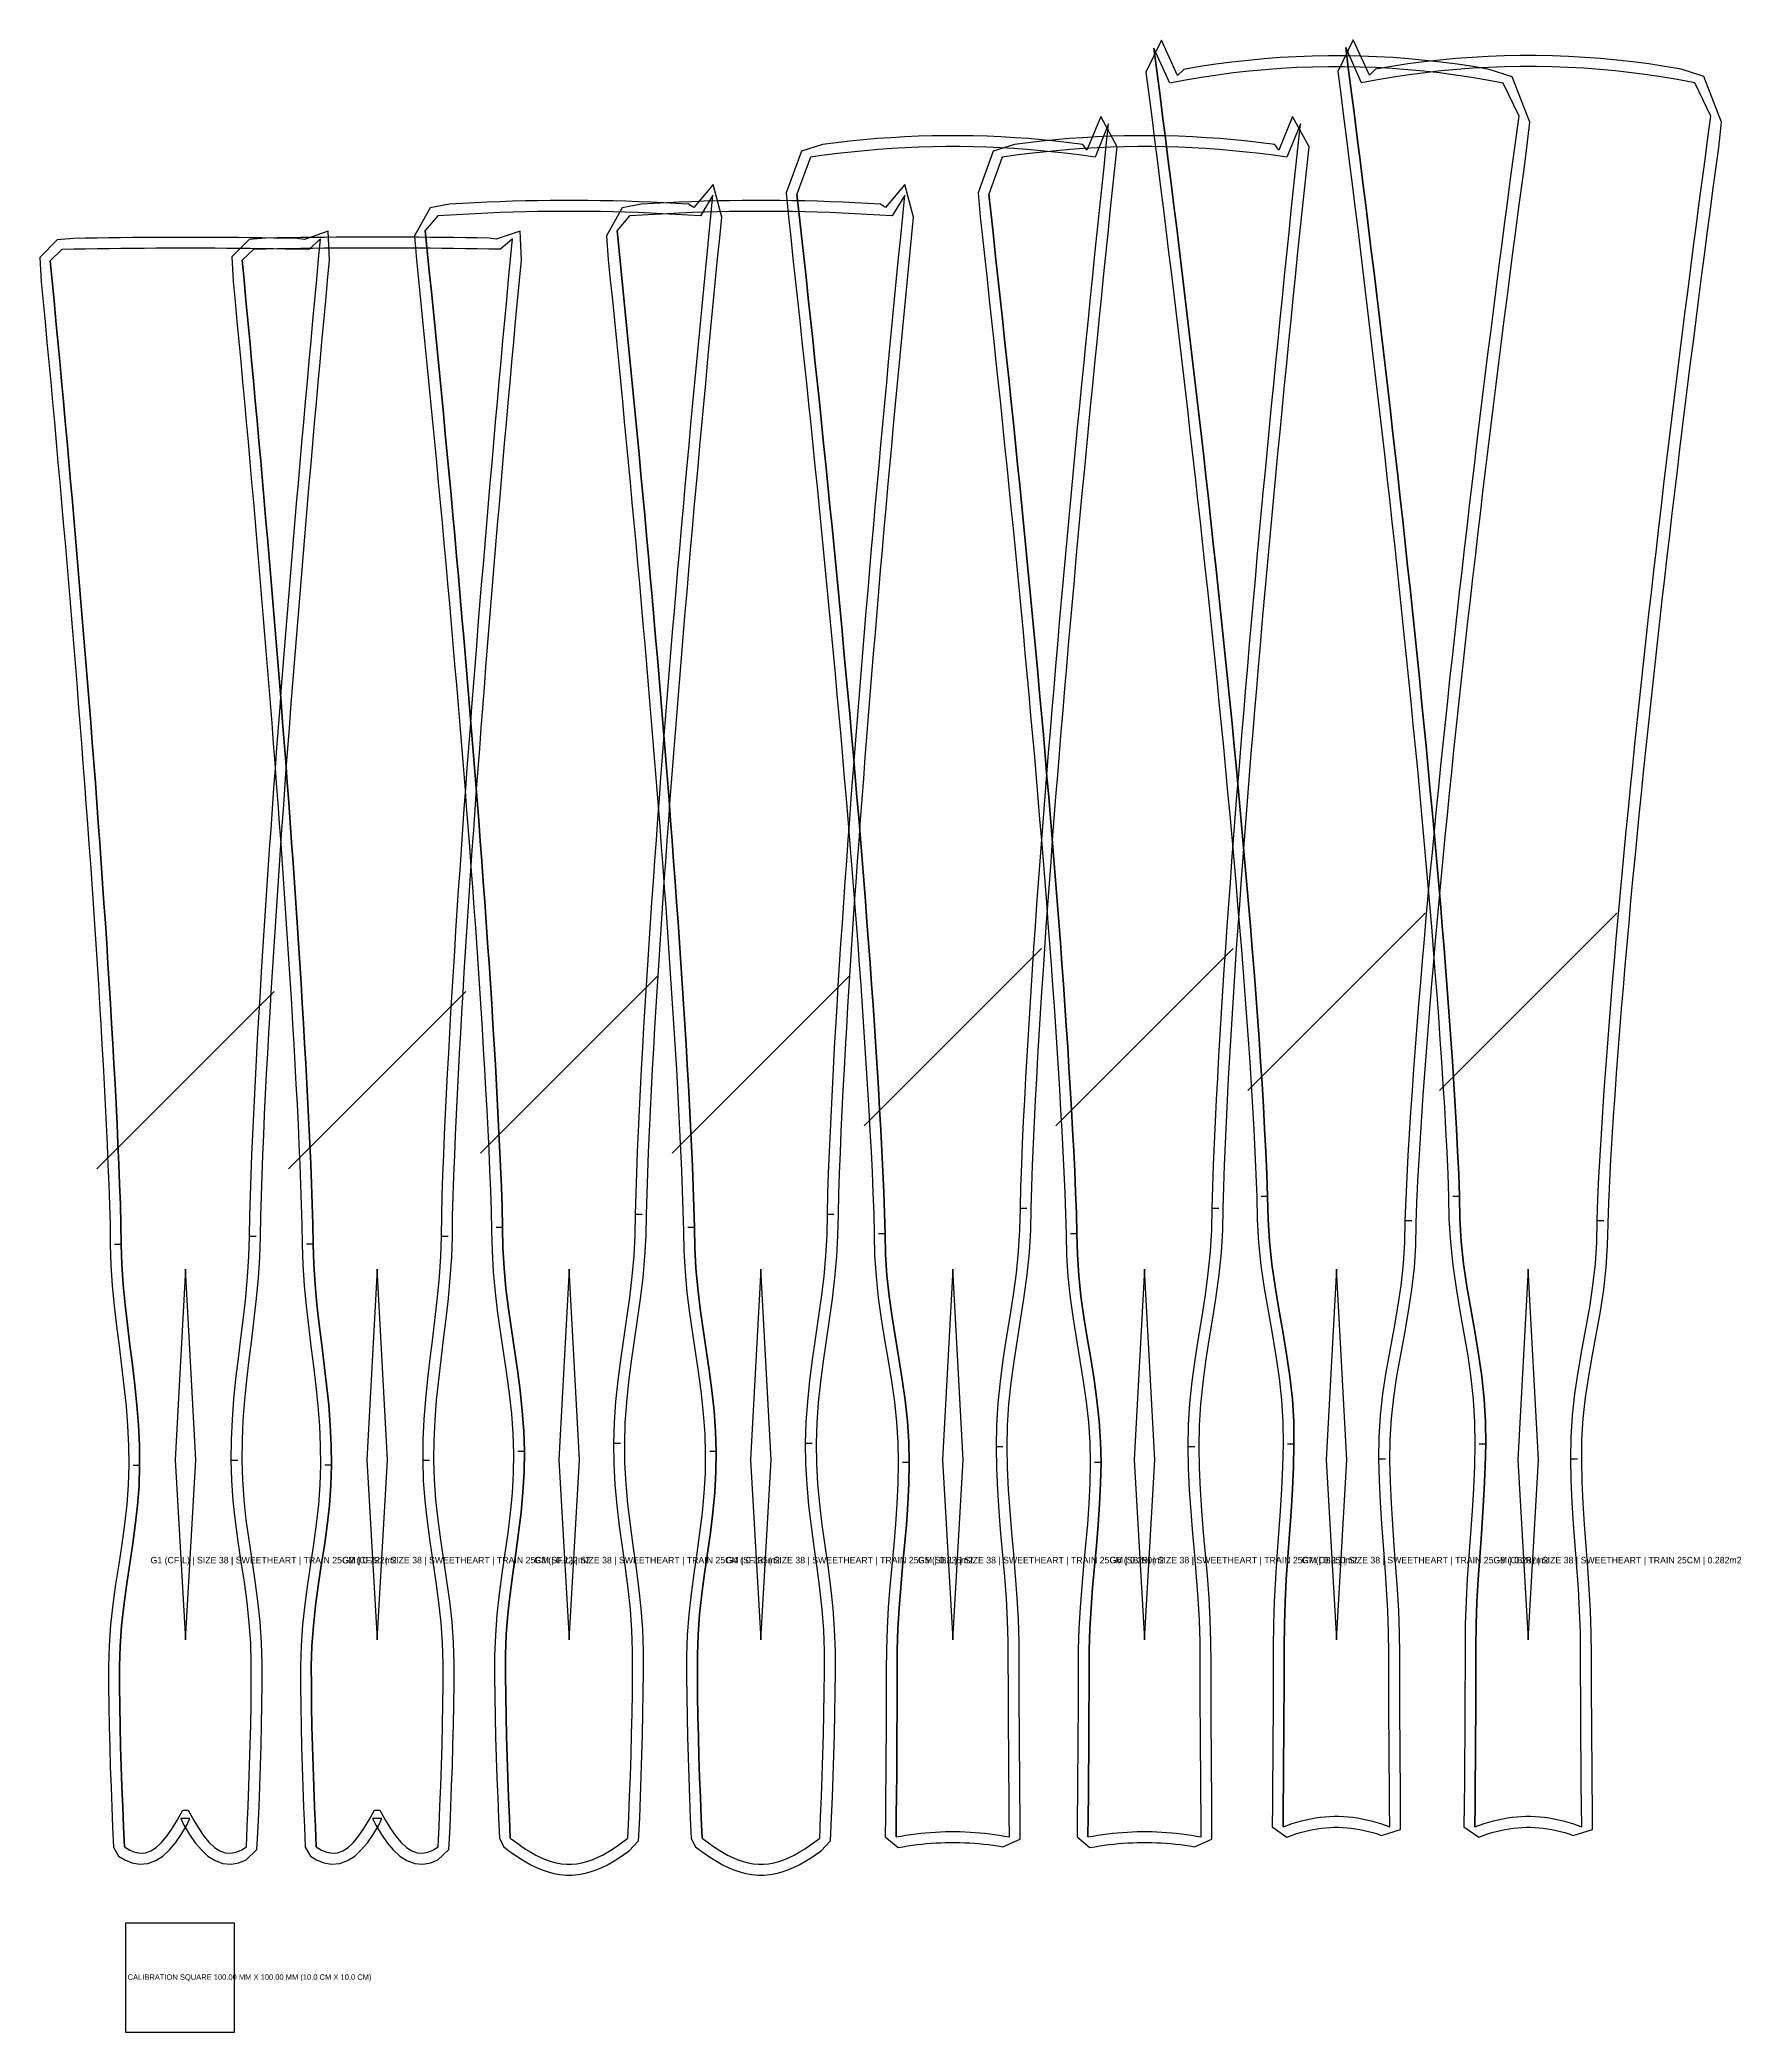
# Model space of a CAD drawing. Header units: millimetres. Extents: x -39 to 1522, y 40 to 1868.
import ezdxf

# ---------------------------------------------------------------- set-up
doc = ezdxf.new("R2010")
doc.units = ezdxf.units.MM
for name, color, linetype in [('1_BOUNDARY', 7, 'Continuous'), ('2_SEW', 3, 'Continuous'), ('3_SEAM_EDGE', 5, 'Continuous'), ('4_INTERNAL_DART', 6, 'Continuous'), ('6_TEXT', 2, 'Continuous'), ('7_GRAINLINE', 1, 'Continuous'), ('8_NOTCH', 4, 'Continuous'), ('CALIBRATION_100MM', 1, 'Continuous')]:
    doc.layers.add(name, color=color, linetype=linetype)

msp = doc.modelspace()

# ---------------------------------------------------------------- texts
at = {"layer": '6_TEXT'}
for s, height, p in [('G1 (CF-L) | SIZE 38 | SWEETHEART | TRAIN 25CM | 0.222m2', 6, (63, 470)), ('G2 (CF-R) | SIZE 38 | SWEETHEART | TRAIN 25CM | 0.222m2', 6, (239, 470)), ('G3 (SF-L) | SIZE 38 | SWEETHEART | TRAIN 25CM | 0.235m2', 6, (415, 470)), ('G4 (SF-R) | SIZE 38 | SWEETHEART | TRAIN 25CM | 0.235m2', 6, (591, 470)), ('G5 (SB-L) | SIZE 38 | SWEETHEART | TRAIN 25CM | 0.250m2', 6, (767, 470)), ('G6 (SB-R) | SIZE 38 | SWEETHEART | TRAIN 25CM | 0.250m2', 6, (943, 470)), ('G7 (CB-L) | SIZE 38 | SWEETHEART | TRAIN 25CM | 0.282m2', 6, (1119, 470)), ('G8 (CB-R) | SIZE 38 | SWEETHEART | TRAIN 25CM | 0.282m2', 6, (1295, 470)), ('CALIBRATION SQUARE 100.00 MM X 100.00 MM (10.0 CM X 10.0 CM)', 5, (42, 88))]:
    msp.add_text(s, height=height, dxfattribs=at).set_placement(p)

# ---------------------------------------------------------------- linework, layer by layer
at = {"layer": '1_BOUNDARY'}
for points in [[(1105.573, 218.86), (1109.691, 220.437), (1113.66, 221.817), (1117.619, 223.057), (1121.567, 224.156), (1125.508, 225.115), (1129.444, 225.936), (1133.373, 226.619), (1137.296, 227.165), (1141.214, 227.575), (1145.129, 227.847), (1149.044, 227.983), (1152.956, 227.983), (1156.871, 227.847), (1160.786, 227.575), (1164.704, 227.165), (1168.627, 226.619), (1172.556, 225.936), (1176.492, 225.115), (1180.433, 224.156), (1184.381, 223.057), (1188.34, 221.817), (1192.309, 220.437), (1209.757, 226.01), (1209.81, 248.064), (1209.628, 267.828), (1209.46, 287.589), (1209.312, 307.346), (1209.19, 327.102), (1209.099, 346.856), (1209.041, 366.607), (1209.02, 386.418), (1208.797, 406.361), (1208.084, 426.355), (1206.965, 446.297), (1205.567, 466.167), (1204.053, 485.956), (1202.594, 505.66), (1201.351, 525.286), (1200.466, 544.851), (1200.034, 564.346), (1200.218, 583.69), (1201.431, 602.95), (1203.603, 622.285), (1206.549, 641.745), (1210.008, 661.355), (1213.663, 681.123), (1217.177, 701.053), (1220.217, 721.133), (1222.488, 741.336), (1223.764, 761.569), (1224.147, 781.472), (1224.859, 801.104), (1225.781, 820.786), (1226.843, 840.493), (1228.013, 860.213), (1229.272, 879.94), (1230.611, 899.673), (1232.019, 919.41), (1233.489, 939.149), (1235.017, 958.891), (1236.599, 978.635), (1238.23, 998.38), (1239.908, 1018.127), (1241.631, 1037.874), (1243.395, 1057.624), (1245.2, 1077.375), (1247.041, 1097.125), (1248.92, 1116.877), (1250.834, 1136.63), (1252.781, 1156.383), (1254.761, 1176.137), (1256.773, 1195.891), (1258.814, 1215.646), (1260.886, 1235.401), (1262.985, 1255.156), (1265.113, 1274.913), (1267.267, 1294.668), (1269.449, 1314.425), (1271.656, 1334.183), (1273.887, 1353.939), (1276.144, 1373.697), (1278.424, 1393.456), (1280.728, 1413.213), (1283.055, 1432.972), (1285.403, 1452.73), (1287.775, 1472.489), (1290.168, 1492.249), (1292.582, 1512.007), (1295.016, 1531.767), (1297.471, 1551.527), (1299.947, 1571.286), (1302.442, 1591.047), (1304.955, 1610.806), (1307.489, 1630.567), (1310.041, 1650.328), (1312.612, 1670.087), (1315.201, 1689.849), (1317.808, 1709.61), (1320.431, 1729.37), (1323.074, 1749.131), (1325.733, 1768.892), (1328.295, 1792.016), (1312.068, 1833.813), (1291.118, 1840.562), (1276.373, 1843.042), (1261.627, 1845.247), (1246.88, 1847.177), (1232.131, 1848.831), (1217.381, 1850.209), (1202.631, 1851.312), (1187.88, 1852.138), (1173.128, 1852.69), (1158.376, 1852.966), (1143.624, 1852.966), (1128.872, 1852.69), (1114.12, 1852.138), (1099.369, 1851.312), (1084.619, 1850.209), (1069.869, 1848.831), (1055.12, 1847.177), (1040.373, 1845.247), (1025.627, 1843.042), (1010.882, 1840.562), (1005.155, 1835.046), (990.406, 1867.233), (976.259, 1838.063), (978.918, 1817.416), (981.561, 1796.768), (984.185, 1776.12), (986.792, 1755.474), (989.381, 1734.826), (991.952, 1714.179), (994.504, 1693.532), (997.038, 1672.886), (999.552, 1652.239), (1002.047, 1631.592), (1004.523, 1610.946), (1006.977, 1590.3), (1009.412, 1569.654), (1011.826, 1549.009), (1014.219, 1528.363), (1016.591, 1507.717), (1018.94, 1487.072), (1021.266, 1466.427), (1023.57, 1445.782), (1025.851, 1425.138), (1028.108, 1404.494), (1030.339, 1383.85), (1032.546, 1363.206), (1034.728, 1342.563), (1036.882, 1321.92), (1039.01, 1301.277), (1041.11, 1280.636), (1043.181, 1259.994), (1045.223, 1239.352), (1047.234, 1218.71), (1049.215, 1198.071), (1051.162, 1177.431), (1053.076, 1156.791), (1054.955, 1136.153), (1056.797, 1115.515), (1058.601, 1094.878), (1060.366, 1074.242), (1062.089, 1053.607), (1063.767, 1032.973), (1065.398, 1012.34), (1066.98, 991.709), (1068.508, 971.08), (1069.979, 950.453), (1071.387, 929.83), (1072.726, 909.209), (1073.985, 888.594), (1075.156, 867.986), (1076.218, 847.39), (1077.14, 826.818), (1077.853, 806.294), (1078.236, 785.511), (1079.509, 764.411), (1081.776, 743.339), (1084.812, 722.387), (1088.324, 701.577), (1091.979, 680.922), (1095.44, 660.421), (1098.39, 640.062), (1100.566, 619.822), (1101.781, 599.656), (1101.966, 579.407), (1101.533, 559.013), (1100.647, 538.554), (1099.405, 518.036), (1097.945, 497.443), (1096.431, 476.769), (1095.033, 456.017), (1093.915, 435.196), (1093.203, 414.325), (1092.98, 393.504), (1092.959, 372.809), (1092.901, 352.17), (1092.81, 331.53), (1092.688, 310.888), (1092.54, 290.243), (1092.372, 269.596), (1092.19, 248.946), (1092, 228.292), (1105.573, 218.86)], [(1281.573, 218.86), (1285.691, 220.437), (1289.66, 221.817), (1293.619, 223.057), (1297.567, 224.156), (1301.508, 225.115), (1305.444, 225.936), (1309.373, 226.619), (1313.296, 227.165), (1317.214, 227.575), (1321.129, 227.847), (1325.044, 227.983), (1328.956, 227.983), (1332.871, 227.847), (1336.786, 227.575), (1340.704, 227.165), (1344.627, 226.619), (1348.556, 225.936), (1352.492, 225.115), (1356.433, 224.156), (1360.381, 223.057), (1364.34, 221.817), (1368.309, 220.437), (1385.757, 226.01), (1385.81, 248.064), (1385.628, 267.828), (1385.46, 287.589), (1385.312, 307.346), (1385.19, 327.102), (1385.099, 346.856), (1385.041, 366.607), (1385.02, 386.418), (1384.797, 406.361), (1384.084, 426.355), (1382.965, 446.297), (1381.567, 466.167), (1380.053, 485.956), (1378.594, 505.66), (1377.351, 525.286), (1376.466, 544.851), (1376.034, 564.346), (1376.218, 583.69), (1377.431, 602.95), (1379.603, 622.285), (1382.549, 641.745), (1386.008, 661.355), (1389.663, 681.123), (1393.177, 701.053), (1396.217, 721.133), (1398.488, 741.336), (1399.764, 761.569), (1400.147, 781.472), (1400.859, 801.104), (1401.781, 820.786), (1402.843, 840.493), (1404.013, 860.213), (1405.272, 879.94), (1406.611, 899.673), (1408.019, 919.41), (1409.489, 939.149), (1411.017, 958.891), (1412.599, 978.635), (1414.23, 998.38), (1415.908, 1018.127), (1417.631, 1037.874), (1419.395, 1057.624), (1421.2, 1077.375), (1423.041, 1097.125), (1424.92, 1116.877), (1426.834, 1136.63), (1428.781, 1156.383), (1430.761, 1176.137), (1432.773, 1195.891), (1434.814, 1215.646), (1436.886, 1235.401), (1438.985, 1255.156), (1441.113, 1274.913), (1443.267, 1294.668), (1445.449, 1314.425), (1447.656, 1334.183), (1449.887, 1353.939), (1452.144, 1373.697), (1454.424, 1393.456), (1456.728, 1413.213), (1459.055, 1432.972), (1461.403, 1452.73), (1463.775, 1472.489), (1466.168, 1492.249), (1468.582, 1512.007), (1471.016, 1531.767), (1473.471, 1551.527), (1475.947, 1571.286), (1478.442, 1591.047), (1480.955, 1610.806), (1483.489, 1630.567), (1486.041, 1650.328), (1488.612, 1670.087), (1491.201, 1689.849), (1493.808, 1709.61), (1496.431, 1729.37), (1499.074, 1749.131), (1501.733, 1768.892), (1504.296, 1792.008), (1488.083, 1834.021), (1467.118, 1840.792), (1452.373, 1843.272), (1437.627, 1845.477), (1422.88, 1847.407), (1408.131, 1849.061), (1393.381, 1850.439), (1378.631, 1851.542), (1363.88, 1852.368), (1349.128, 1852.92), (1334.376, 1853.196), (1319.624, 1853.196), (1304.872, 1852.92), (1290.12, 1852.368), (1275.369, 1851.542), (1260.619, 1850.439), (1245.869, 1849.061), (1231.12, 1847.407), (1216.373, 1845.477), (1201.627, 1843.272), (1186.882, 1840.792), (1181.182, 1835.249), (1166.476, 1867.625), (1152.259, 1838.517), (1154.918, 1817.864), (1157.561, 1797.21), (1160.185, 1776.558), (1162.792, 1755.904), (1165.381, 1735.251), (1167.952, 1714.598), (1170.504, 1693.946), (1173.038, 1673.293), (1175.552, 1652.641), (1178.047, 1631.988), (1180.523, 1611.337), (1182.977, 1590.684), (1185.412, 1570.033), (1187.826, 1549.381), (1190.219, 1528.73), (1192.591, 1508.078), (1194.939, 1487.428), (1197.266, 1466.777), (1199.57, 1446.127), (1201.851, 1425.476), (1204.108, 1404.827), (1206.339, 1384.176), (1208.546, 1363.527), (1210.728, 1342.878), (1212.882, 1322.23), (1215.01, 1301.581), (1217.11, 1280.932), (1219.181, 1260.285), (1221.223, 1239.637), (1223.234, 1218.991), (1225.215, 1198.344), (1227.162, 1177.699), (1229.076, 1157.053), (1230.955, 1136.409), (1232.797, 1115.765), (1234.601, 1095.123), (1236.365, 1074.48), (1238.089, 1053.84), (1239.767, 1033.2), (1241.398, 1012.562), (1242.98, 991.925), (1244.508, 971.29), (1245.979, 950.657), (1247.387, 930.028), (1248.726, 909.401), (1249.985, 888.781), (1251.156, 868.166), (1252.218, 847.565), (1253.14, 826.987), (1253.853, 806.458), (1254.236, 785.668), (1255.509, 764.562), (1257.776, 743.485), (1260.812, 722.527), (1264.324, 701.712), (1267.979, 681.05), (1271.44, 660.543), (1274.39, 640.179), (1276.566, 619.934), (1277.781, 599.76), (1277.966, 579.506), (1277.533, 559.106), (1276.647, 538.641), (1275.405, 518.117), (1273.945, 497.519), (1272.431, 476.839), (1271.033, 456.081), (1269.915, 435.254), (1269.203, 414.378), (1268.98, 393.55), (1268.959, 372.85), (1268.901, 352.205), (1268.81, 331.56), (1268.688, 310.911), (1268.54, 290.261), (1268.372, 269.608), (1268.19, 248.952), (1268, 228.292), (1281.573, 218.86)], [(748.774, 209.259), (753.218, 210.06), (757.581, 210.775), (761.945, 211.419), (766.307, 211.991), (770.668, 212.491), (775.028, 212.919), (779.388, 213.277), (783.746, 213.562), (788.106, 213.776), (792.464, 213.92), (796.821, 213.991), (801.179, 213.991), (805.536, 213.92), (809.894, 213.776), (814.254, 213.562), (818.612, 213.277), (822.972, 212.919), (827.332, 212.491), (831.693, 211.991), (836.055, 211.419), (840.419, 210.775), (844.782, 210.06), (860.752, 216.887), (860.807, 239.086), (860.621, 258.972), (860.448, 278.855), (860.294, 298.735), (860.165, 318.613), (860.064, 338.488), (859.996, 358.362), (859.963, 378.261), (859.863, 398.295), (859.252, 418.438), (858.139, 438.549), (856.644, 458.593), (854.926, 478.553), (853.166, 498.424), (851.544, 518.206), (850.23, 537.912), (849.353, 557.559), (849.004, 577.137), (849.353, 596.622), (850.588, 616.088), (852.614, 635.626), (855.266, 655.268), (858.325, 675.031), (861.538, 694.924), (864.628, 714.947), (867.329, 735.092), (869.4, 755.338), (870.658, 775.645), (871.037, 795.715), (871.554, 815.52), (872.264, 835.333), (873.094, 855.172), (874.014, 875.022), (875.008, 894.878), (876.066, 914.739), (877.182, 934.603), (878.348, 954.469), (879.562, 974.338), (880.818, 994.208), (882.116, 1014.08), (883.451, 1033.953), (884.822, 1053.826), (886.227, 1073.701), (887.663, 1093.576), (889.13, 1113.453), (890.627, 1133.329), (892.153, 1153.206), (893.705, 1173.084), (895.284, 1192.962), (896.887, 1212.841), (898.516, 1232.72), (900.168, 1252.599), (901.843, 1272.479), (903.54, 1292.359), (905.259, 1312.239), (907, 1332.12), (908.762, 1352.001), (910.543, 1371.882), (912.343, 1391.763), (914.163, 1411.645), (916.002, 1431.526), (917.859, 1451.408), (919.735, 1471.29), (921.629, 1491.173), (923.539, 1511.055), (925.466, 1530.938), (927.41, 1550.821), (929.37, 1570.704), (931.347, 1590.587), (933.34, 1610.47), (935.347, 1630.354), (937.37, 1650.237), (939.408, 1670.121), (941.462, 1690.004), (943.53, 1709.888), (945.612, 1729.772), (947.709, 1749.656), (949.819, 1769.54), (934.809, 1797.439), (921.998, 1766.468), (918.47, 1771.611), (905.897, 1773.221), (893.322, 1774.653), (880.747, 1775.905), (868.172, 1776.978), (855.596, 1777.874), (843.019, 1778.589), (830.443, 1779.126), (817.865, 1779.484), (805.288, 1779.663), (792.712, 1779.663), (780.135, 1779.484), (767.557, 1779.126), (754.981, 1778.589), (742.404, 1777.874), (729.828, 1776.978), (717.253, 1775.905), (704.678, 1774.653), (692.103, 1773.221), (679.53, 1771.611), (660.191, 1765.591), (646.181, 1727.372), (648.186, 1705.308), (650.296, 1686.247), (652.393, 1667.186), (654.475, 1648.126), (656.543, 1629.064), (658.596, 1610.004), (660.634, 1590.944), (662.657, 1571.884), (664.665, 1552.823), (666.658, 1533.763), (668.634, 1514.704), (670.594, 1495.644), (672.538, 1476.585), (674.465, 1457.525), (676.375, 1438.465), (678.269, 1419.406), (680.145, 1400.347), (682.002, 1381.289), (683.841, 1362.23), (685.661, 1343.172), (687.461, 1324.115), (689.242, 1305.057), (691.003, 1285.999), (692.744, 1266.942), (694.463, 1247.884), (696.16, 1228.828), (697.835, 1209.771), (699.487, 1190.715), (701.116, 1171.66), (702.719, 1152.605), (704.298, 1133.55), (705.849, 1114.496), (707.375, 1095.442), (708.872, 1076.39), (710.339, 1057.336), (711.776, 1038.284), (713.18, 1019.233), (714.551, 1000.184), (715.886, 981.135), (717.183, 962.087), (718.44, 943.041), (719.653, 923.996), (720.82, 904.954), (721.935, 885.914), (722.993, 866.877), (723.987, 847.845), (724.907, 828.82), (725.736, 809.806), (726.446, 790.82), (726.963, 771.841), (727.343, 752.586), (728.603, 733.085), (730.677, 713.647), (733.381, 694.315), (736.473, 675.109), (739.685, 656.038), (742.743, 637.104), (745.393, 618.295), (747.415, 599.594), (748.648, 580.97), (748.996, 562.325), (748.647, 543.583), (747.772, 524.77), (746.458, 505.895), (744.837, 486.939), (743.077, 467.892), (741.359, 448.752), (739.863, 429.525), (738.749, 410.228), (738.137, 390.897), (738.037, 371.679), (738.004, 352.603), (737.936, 333.553), (737.835, 314.501), (737.706, 295.446), (737.552, 276.39), (737.379, 257.33), (737.193, 238.267), (737.001, 219.201), (748.774, 209.259)], [(924.774, 209.259), (929.218, 210.06), (933.581, 210.775), (937.945, 211.419), (942.307, 211.991), (946.668, 212.491), (951.028, 212.919), (955.388, 213.277), (959.746, 213.562), (964.106, 213.776), (968.464, 213.92), (972.821, 213.991), (977.179, 213.991), (981.536, 213.92), (985.894, 213.776), (990.254, 213.562), (994.612, 213.277), (998.972, 212.919), (1003.332, 212.491), (1007.693, 211.991), (1012.055, 211.419), (1016.419, 210.775), (1020.782, 210.06), (1036.752, 216.887), (1036.807, 239.086), (1036.621, 258.972), (1036.448, 278.855), (1036.294, 298.735), (1036.165, 318.613), (1036.064, 338.488), (1035.996, 358.362), (1035.963, 378.261), (1035.863, 398.295), (1035.252, 418.438), (1034.139, 438.549), (1032.644, 458.593), (1030.926, 478.553), (1029.166, 498.424), (1027.544, 518.206), (1026.23, 537.912), (1025.353, 557.559), (1025.004, 577.137), (1025.353, 596.622), (1026.588, 616.088), (1028.614, 635.626), (1031.266, 655.268), (1034.325, 675.031), (1037.538, 694.924), (1040.628, 714.947), (1043.329, 735.092), (1045.4, 755.338), (1046.658, 775.645), (1047.037, 795.715), (1047.554, 815.52), (1048.264, 835.333), (1049.094, 855.172), (1050.014, 875.022), (1051.008, 894.878), (1052.066, 914.739), (1053.182, 934.603), (1054.348, 954.469), (1055.562, 974.338), (1056.818, 994.208), (1058.116, 1014.08), (1059.451, 1033.953), (1060.822, 1053.826), (1062.227, 1073.701), (1063.663, 1093.576), (1065.13, 1113.453), (1066.627, 1133.329), (1068.153, 1153.206), (1069.705, 1173.084), (1071.284, 1192.962), (1072.887, 1212.841), (1074.516, 1232.72), (1076.168, 1252.599), (1077.843, 1272.479), (1079.54, 1292.359), (1081.259, 1312.239), (1083, 1332.12), (1084.762, 1352.001), (1086.543, 1371.882), (1088.343, 1391.763), (1090.163, 1411.645), (1092.002, 1431.526), (1093.859, 1451.408), (1095.735, 1471.29), (1097.629, 1491.173), (1099.539, 1511.055), (1101.466, 1530.938), (1103.41, 1550.821), (1105.37, 1570.704), (1107.347, 1590.587), (1109.34, 1610.47), (1111.347, 1630.354), (1113.37, 1650.237), (1115.408, 1670.121), (1117.462, 1690.004), (1119.53, 1709.888), (1121.612, 1729.772), (1123.709, 1749.656), (1125.819, 1769.54), (1110.809, 1797.439), (1097.998, 1766.468), (1094.47, 1771.611), (1081.897, 1773.221), (1069.322, 1774.653), (1056.747, 1775.905), (1044.172, 1776.978), (1031.596, 1777.874), (1019.019, 1778.589), (1006.443, 1779.126), (993.865, 1779.484), (981.288, 1779.663), (968.712, 1779.663), (956.135, 1779.484), (943.557, 1779.126), (930.981, 1778.589), (918.404, 1777.874), (905.828, 1776.978), (893.253, 1775.905), (880.678, 1774.653), (868.103, 1773.221), (855.53, 1771.611), (836.191, 1765.591), (822.181, 1727.372), (824.186, 1705.308), (826.296, 1686.247), (828.393, 1667.186), (830.475, 1648.126), (832.543, 1629.064), (834.596, 1610.004), (836.634, 1590.944), (838.657, 1571.884), (840.665, 1552.823), (842.658, 1533.763), (844.634, 1514.704), (846.594, 1495.644), (848.538, 1476.585), (850.465, 1457.525), (852.375, 1438.465), (854.269, 1419.406), (856.145, 1400.347), (858.002, 1381.289), (859.841, 1362.23), (861.661, 1343.172), (863.461, 1324.115), (865.242, 1305.057), (867.003, 1285.999), (868.744, 1266.942), (870.463, 1247.884), (872.16, 1228.828), (873.835, 1209.771), (875.487, 1190.715), (877.116, 1171.66), (878.719, 1152.605), (880.298, 1133.55), (881.849, 1114.496), (883.375, 1095.442), (884.872, 1076.39), (886.339, 1057.336), (887.776, 1038.284), (889.18, 1019.233), (890.551, 1000.184), (891.886, 981.135), (893.183, 962.087), (894.44, 943.041), (895.653, 923.996), (896.82, 904.954), (897.935, 885.914), (898.993, 866.877), (899.987, 847.845), (900.907, 828.82), (901.736, 809.806), (902.446, 790.82), (902.963, 771.841), (903.343, 752.586), (904.603, 733.085), (906.677, 713.647), (909.381, 694.315), (912.473, 675.109), (915.685, 656.038), (918.743, 637.104), (921.393, 618.295), (923.415, 599.594), (924.648, 580.97), (924.996, 562.325), (924.647, 543.583), (923.772, 524.77), (922.458, 505.895), (920.837, 486.939), (919.077, 467.892), (917.359, 448.752), (915.863, 429.525), (914.749, 410.228), (914.137, 390.897), (914.037, 371.679), (914.004, 352.603), (913.936, 333.553), (913.835, 314.501), (913.706, 295.446), (913.552, 276.39), (913.379, 257.33), (913.193, 238.267), (913.001, 219.201), (924.774, 209.259)], [(387.014, 209.989), (391.799, 206.415), (396.703, 202.918), (401.669, 199.591), (406.703, 196.475), (411.813, 193.613), (417.007, 191.045), (422.29, 188.816), (427.66, 186.966), (433.115, 185.535), (438.638, 184.558), (444.206, 184.062), (449.794, 184.062), (455.362, 184.558), (460.885, 185.535), (466.34, 186.966), (471.71, 188.816), (476.993, 191.045), (482.187, 193.613), (487.297, 196.475), (492.331, 199.591), (497.297, 202.918), (502.201, 206.415), (510.719, 215.646), (511.766, 236.677), (512.516, 255.772), (513.217, 274.88), (513.846, 293.999), (514.383, 313.128), (514.81, 332.265), (515.113, 351.408), (515.284, 370.563), (515.286, 389.854), (514.619, 409.304), (513.164, 428.746), (511.072, 448.098), (508.554, 467.335), (505.858, 486.443), (503.249, 505.418), (500.976, 524.271), (499.252, 543.02), (498.238, 561.696), (498.023, 580.347), (498.598, 599.016), (499.909, 617.73), (501.855, 636.516), (504.29, 655.394), (507.025, 674.38), (509.845, 693.477), (512.527, 712.686), (514.849, 731.998), (516.624, 751.394), (517.701, 770.841), (518.03, 790.071), (518.492, 809.064), (519.13, 828.066), (519.875, 847.093), (520.703, 866.13), (521.597, 885.174), (522.55, 904.221), (523.554, 923.272), (524.603, 942.325), (525.696, 961.38), (526.827, 980.436), (527.995, 999.493), (529.197, 1018.552), (530.431, 1037.612), (531.695, 1056.673), (532.989, 1075.734), (534.31, 1094.796), (535.657, 1113.858), (537.03, 1132.921), (538.428, 1151.985), (539.849, 1171.048), (541.293, 1190.112), (542.759, 1209.177), (544.246, 1228.242), (545.754, 1247.307), (547.283, 1266.373), (548.831, 1285.439), (550.397, 1304.505), (551.983, 1323.572), (553.586, 1342.638), (555.208, 1361.705), (556.847, 1380.772), (558.502, 1399.84), (560.174, 1418.907), (561.864, 1437.975), (563.568, 1457.043), (565.288, 1476.111), (567.023, 1495.179), (568.774, 1514.247), (570.539, 1533.316), (572.318, 1552.383), (574.113, 1571.452), (575.92, 1590.521), (577.742, 1609.589), (579.578, 1628.659), (581.426, 1647.728), (583.288, 1666.797), (585.163, 1685.866), (587.05, 1704.936), (579.166, 1734.999), (561.319, 1713.927), (556.673, 1716.826), (545.128, 1717.516), (533.584, 1718.129), (522.04, 1718.666), (510.495, 1719.125), (498.951, 1719.509), (487.407, 1719.815), (475.862, 1720.046), (464.316, 1720.199), (452.772, 1720.275), (441.228, 1720.275), (429.684, 1720.199), (418.138, 1720.046), (406.593, 1719.815), (395.049, 1719.509), (383.505, 1719.125), (371.96, 1718.666), (360.416, 1718.129), (348.872, 1717.516), (337.327, 1716.826), (319.667, 1713.405), (305.286, 1687.865), (306.953, 1665.899), (308.84, 1647.33), (310.714, 1628.762), (312.577, 1610.193), (314.425, 1591.624), (316.26, 1573.055), (318.082, 1554.486), (319.89, 1535.918), (321.684, 1517.35), (323.463, 1498.782), (325.229, 1480.214), (326.979, 1461.646), (328.714, 1443.078), (330.434, 1424.51), (332.138, 1405.943), (333.828, 1387.375), (335.5, 1368.809), (337.155, 1350.241), (338.794, 1331.674), (340.415, 1313.109), (342.019, 1294.542), (343.605, 1275.976), (345.171, 1257.41), (346.719, 1238.844), (348.247, 1220.279), (349.755, 1201.715), (351.242, 1183.15), (352.709, 1164.586), (354.153, 1146.022), (355.574, 1127.458), (356.972, 1108.895), (358.345, 1090.333), (359.692, 1071.771), (361.013, 1053.209), (362.307, 1034.649), (363.571, 1016.089), (364.804, 997.53), (366.006, 978.972), (367.174, 960.415), (368.305, 941.859), (369.398, 923.305), (370.447, 904.752), (371.451, 886.203), (372.403, 867.657), (373.298, 849.114), (374.125, 830.578), (374.87, 812.053), (375.508, 793.554), (375.97, 775.063), (376.299, 756.328), (377.377, 737.371), (379.154, 718.466), (381.478, 699.648), (384.16, 680.937), (386.98, 662.339), (389.715, 643.856), (392.149, 625.482), (394.093, 607.204), (395.402, 588.999), (395.977, 570.842), (395.763, 552.703), (394.749, 534.538), (393.027, 516.297), (390.756, 497.95), (388.147, 479.478), (385.451, 460.869), (382.932, 442.129), (380.838, 423.27), (379.382, 404.317), (378.715, 385.357), (378.716, 366.56), (378.887, 347.904), (379.19, 329.259), (379.617, 310.62), (380.154, 291.99), (380.783, 273.37), (381.485, 254.762), (382.234, 236.166), (383.009, 217.584), (387.014, 209.989)], [(563.014, 209.989), (567.799, 206.415), (572.703, 202.918), (577.669, 199.591), (582.703, 196.475), (587.813, 193.613), (593.007, 191.045), (598.29, 188.816), (603.66, 186.966), (609.115, 185.535), (614.638, 184.558), (620.206, 184.062), (625.794, 184.062), (631.362, 184.558), (636.885, 185.535), (642.34, 186.966), (647.71, 188.816), (652.993, 191.045), (658.187, 193.613), (663.297, 196.475), (668.331, 199.591), (673.297, 202.918), (678.201, 206.415), (686.719, 215.646), (687.766, 236.677), (688.516, 255.772), (689.217, 274.88), (689.846, 293.999), (690.383, 313.128), (690.81, 332.265), (691.113, 351.408), (691.284, 370.563), (691.286, 389.854), (690.619, 409.304), (689.164, 428.746), (687.072, 448.098), (684.554, 467.335), (681.858, 486.443), (679.249, 505.418), (676.976, 524.271), (675.252, 543.02), (674.238, 561.696), (674.023, 580.347), (674.598, 599.016), (675.909, 617.73), (677.855, 636.516), (680.29, 655.394), (683.025, 674.38), (685.845, 693.477), (688.527, 712.686), (690.849, 731.998), (692.624, 751.394), (693.701, 770.841), (694.03, 790.071), (694.492, 809.064), (695.13, 828.066), (695.875, 847.093), (696.703, 866.13), (697.597, 885.174), (698.55, 904.221), (699.554, 923.272), (700.603, 942.325), (701.696, 961.38), (702.827, 980.436), (703.995, 999.493), (705.197, 1018.552), (706.431, 1037.612), (707.695, 1056.673), (708.989, 1075.734), (710.31, 1094.796), (711.657, 1113.858), (713.03, 1132.921), (714.428, 1151.985), (715.849, 1171.048), (717.293, 1190.112), (718.759, 1209.177), (720.246, 1228.242), (721.754, 1247.307), (723.283, 1266.373), (724.831, 1285.439), (726.397, 1304.505), (727.983, 1323.572), (729.586, 1342.638), (731.208, 1361.705), (732.847, 1380.772), (734.502, 1399.84), (736.174, 1418.907), (737.864, 1437.975), (739.568, 1457.043), (741.288, 1476.111), (743.023, 1495.179), (744.774, 1514.247), (746.539, 1533.316), (748.318, 1552.383), (750.113, 1571.452), (751.92, 1590.521), (753.742, 1609.589), (755.578, 1628.659), (757.426, 1647.728), (759.288, 1666.797), (761.163, 1685.866), (763.05, 1704.936), (755.166, 1734.999), (737.319, 1713.927), (732.673, 1716.826), (721.128, 1717.516), (709.584, 1718.129), (698.04, 1718.666), (686.495, 1719.125), (674.951, 1719.509), (663.407, 1719.815), (651.862, 1720.046), (640.316, 1720.199), (628.772, 1720.275), (617.228, 1720.275), (605.684, 1720.199), (594.138, 1720.046), (582.593, 1719.815), (571.049, 1719.509), (559.505, 1719.125), (547.96, 1718.666), (536.416, 1718.129), (524.872, 1717.516), (513.327, 1716.826), (495.667, 1713.405), (481.286, 1687.865), (482.953, 1665.899), (484.84, 1647.33), (486.714, 1628.762), (488.577, 1610.193), (490.425, 1591.624), (492.26, 1573.055), (494.082, 1554.486), (495.89, 1535.918), (497.684, 1517.35), (499.463, 1498.782), (501.229, 1480.214), (502.979, 1461.646), (504.714, 1443.078), (506.434, 1424.51), (508.138, 1405.943), (509.828, 1387.375), (511.5, 1368.809), (513.155, 1350.241), (514.794, 1331.674), (516.415, 1313.109), (518.019, 1294.542), (519.605, 1275.976), (521.171, 1257.41), (522.719, 1238.844), (524.247, 1220.279), (525.755, 1201.715), (527.242, 1183.15), (528.709, 1164.586), (530.153, 1146.022), (531.574, 1127.458), (532.972, 1108.895), (534.345, 1090.333), (535.692, 1071.771), (537.013, 1053.209), (538.307, 1034.649), (539.571, 1016.089), (540.804, 997.53), (542.006, 978.972), (543.174, 960.415), (544.305, 941.859), (545.398, 923.305), (546.447, 904.752), (547.451, 886.203), (548.403, 867.657), (549.298, 849.114), (550.125, 830.578), (550.87, 812.053), (551.508, 793.554), (551.97, 775.063), (552.299, 756.328), (553.377, 737.371), (555.154, 718.466), (557.478, 699.648), (560.16, 680.937), (562.98, 662.339), (565.715, 643.856), (568.149, 625.482), (570.093, 607.204), (571.402, 588.999), (571.977, 570.842), (571.763, 552.703), (570.749, 534.538), (569.027, 516.297), (566.756, 497.95), (564.147, 479.478), (561.451, 460.869), (558.932, 442.129), (556.838, 423.27), (555.382, 404.317), (554.715, 385.357), (554.716, 366.56), (554.887, 347.904), (555.19, 329.259), (555.617, 310.62), (556.154, 291.99), (556.783, 273.37), (557.485, 254.762), (558.234, 236.166), (559.009, 217.584), (563.014, 209.989)], [(33.737, 201.497), (39.332, 198.075), (45.984, 195.427), (53.141, 194.206), (60.606, 194.813), (67.818, 197.371), (74.401, 201.592), (80.377, 207.135), (85.928, 213.787), (91.21, 221.386), (96.328, 229.759), (99.217, 236.019), (90.783, 236.019), (93.672, 229.759), (98.79, 221.386), (104.072, 213.787), (109.623, 207.135), (115.599, 201.592), (122.182, 197.371), (129.394, 194.813), (136.859, 194.206), (144.016, 195.427), (150.668, 198.075), (160.676, 207.476), (161.778, 228.257), (162.541, 246.947), (163.256, 265.65), (163.902, 284.363), (164.457, 303.086), (164.905, 321.819), (165.23, 340.558), (165.424, 359.302), (165.474, 378.163), (164.945, 397.204), (163.586, 416.274), (161.532, 435.258), (158.985, 454.129), (156.188, 472.869), (153.406, 491.476), (150.896, 509.952), (148.884, 528.314), (147.549, 546.588), (147.009, 564.833), (147.235, 583.125), (148.084, 601.476), (149.493, 619.875), (151.359, 638.343), (153.543, 656.894), (155.882, 675.536), (158.197, 694.272), (160.309, 713.097), (162.054, 731.999), (163.293, 750.963), (163.926, 769.896), (164.166, 788.596), (164.674, 807.16), (165.311, 825.773), (166.038, 844.402), (166.833, 863.039), (167.687, 881.681), (168.593, 900.326), (169.544, 918.973), (170.537, 937.623), (171.568, 956.274), (172.634, 974.926), (173.734, 993.58), (174.864, 1012.235), (176.024, 1030.891), (177.211, 1049.548), (178.425, 1068.205), (179.666, 1086.863), (180.929, 1105.521), (182.216, 1124.179), (183.525, 1142.838), (184.856, 1161.498), (186.208, 1180.158), (187.581, 1198.818), (188.973, 1217.479), (190.383, 1236.14), (191.813, 1254.801), (193.261, 1273.463), (194.726, 1292.124), (196.208, 1310.786), (197.708, 1329.448), (199.223, 1348.11), (200.754, 1366.773), (202.301, 1385.436), (203.864, 1404.099), (205.441, 1422.762), (207.033, 1441.424), (208.64, 1460.088), (210.261, 1478.751), (211.896, 1497.415), (213.544, 1516.079), (215.205, 1534.743), (216.88, 1553.407), (218.568, 1572.071), (220.268, 1590.736), (221.981, 1609.399), (223.707, 1628.063), (225.445, 1646.728), (227.194, 1665.393), (226.028, 1692.114), (204.17, 1684.385), (197.626, 1685.455), (186.824, 1685.652), (176.022, 1685.827), (165.218, 1685.979), (154.415, 1686.11), (143.613, 1686.22), (132.809, 1686.307), (122.008, 1686.372), (111.204, 1686.416), (100.401, 1686.437), (89.599, 1686.437), (78.796, 1686.416), (67.992, 1686.372), (57.191, 1686.307), (46.387, 1686.22), (35.585, 1686.11), (24.782, 1685.979), (13.978, 1685.827), (3.176, 1685.652), (-7.626, 1685.455), (-22.58, 1684.238), (-38.539, 1668.003), (-37.193, 1645.633), (-35.443, 1627.222), (-33.706, 1608.81), (-31.98, 1590.399), (-30.267, 1571.988), (-28.567, 1553.578), (-26.879, 1535.167), (-25.204, 1516.756), (-23.543, 1498.346), (-21.894, 1479.935), (-20.26, 1461.524), (-18.639, 1443.114), (-17.032, 1424.705), (-15.44, 1406.294), (-13.863, 1387.884), (-12.301, 1369.474), (-10.753, 1351.066), (-9.222, 1332.656), (-7.707, 1314.247), (-6.207, 1295.839), (-4.725, 1277.43), (-3.26, 1259.021), (-1.813, 1240.613), (-0.382, 1222.206), (1.028, 1203.798), (2.42, 1185.39), (3.792, 1166.984), (5.144, 1148.577), (6.476, 1130.171), (7.785, 1111.764), (9.072, 1093.36), (10.335, 1074.955), (11.575, 1056.55), (12.789, 1038.146), (13.976, 1019.744), (15.136, 1001.341), (16.266, 982.939), (17.366, 964.539), (18.432, 946.14), (19.463, 927.742), (20.456, 909.345), (21.408, 890.952), (22.313, 872.56), (23.167, 854.172), (23.963, 835.789), (24.689, 817.414), (25.326, 799.055), (25.834, 780.745), (26.074, 762.298), (26.708, 743.614), (27.947, 724.899), (29.692, 706.247), (31.805, 687.674), (34.12, 669.191), (36.459, 650.801), (38.643, 632.506), (40.508, 614.294), (41.916, 596.151), (42.765, 578.057), (42.991, 560.025), (42.452, 542.038), (41.118, 524.022), (39.106, 505.918), (36.597, 487.698), (33.815, 469.345), (31.018, 450.856), (28.47, 432.237), (26.415, 413.501), (25.056, 394.678), (24.526, 375.886), (24.576, 357.276), (24.77, 338.784), (25.095, 320.297), (25.543, 301.818), (26.098, 283.346), (26.744, 264.885), (27.459, 246.435), (28.222, 227.998), (29.009, 209.573), (33.737, 201.497)], [(209.737, 201.497), (215.332, 198.075), (221.984, 195.427), (229.141, 194.206), (236.606, 194.813), (243.818, 197.371), (250.401, 201.592), (256.377, 207.135), (261.928, 213.787), (267.21, 221.386), (272.328, 229.759), (275.217, 236.019), (266.783, 236.019), (269.672, 229.759), (274.79, 221.386), (280.072, 213.787), (285.623, 207.135), (291.599, 201.592), (298.182, 197.371), (305.394, 194.813), (312.859, 194.206), (320.016, 195.427), (326.668, 198.075), (336.676, 207.476), (337.778, 228.257), (338.541, 246.947), (339.256, 265.65), (339.902, 284.363), (340.457, 303.086), (340.905, 321.819), (341.23, 340.558), (341.424, 359.302), (341.474, 378.163), (340.945, 397.204), (339.586, 416.274), (337.532, 435.258), (334.985, 454.129), (332.188, 472.869), (329.406, 491.476), (326.896, 509.952), (324.884, 528.314), (323.549, 546.588), (323.009, 564.833), (323.235, 583.125), (324.084, 601.476), (325.493, 619.875), (327.359, 638.343), (329.543, 656.894), (331.882, 675.536), (334.197, 694.272), (336.309, 713.097), (338.054, 731.999), (339.293, 750.963), (339.926, 769.896), (340.166, 788.596), (340.674, 807.16), (341.311, 825.773), (342.038, 844.402), (342.833, 863.039), (343.687, 881.681), (344.593, 900.326), (345.544, 918.973), (346.537, 937.623), (347.568, 956.274), (348.634, 974.926), (349.734, 993.58), (350.864, 1012.235), (352.024, 1030.891), (353.211, 1049.548), (354.425, 1068.205), (355.666, 1086.863), (356.929, 1105.521), (358.216, 1124.179), (359.525, 1142.838), (360.856, 1161.498), (362.208, 1180.158), (363.581, 1198.818), (364.973, 1217.479), (366.383, 1236.14), (367.813, 1254.801), (369.261, 1273.463), (370.726, 1292.124), (372.208, 1310.786), (373.708, 1329.448), (375.223, 1348.11), (376.754, 1366.773), (378.301, 1385.436), (379.864, 1404.099), (381.441, 1422.762), (383.033, 1441.424), (384.64, 1460.088), (386.261, 1478.751), (387.896, 1497.415), (389.544, 1516.079), (391.205, 1534.743), (392.88, 1553.407), (394.568, 1572.071), (396.268, 1590.736), (397.981, 1609.399), (399.707, 1628.063), (401.445, 1646.728), (403.194, 1665.393), (402.118, 1692.024), (380.252, 1684.65), (373.626, 1685.685), (362.824, 1685.882), (352.022, 1686.057), (341.218, 1686.209), (330.415, 1686.34), (319.613, 1686.45), (308.809, 1686.537), (298.008, 1686.602), (287.204, 1686.646), (276.401, 1686.667), (265.599, 1686.667), (254.796, 1686.646), (243.992, 1686.602), (233.191, 1686.537), (222.387, 1686.45), (211.585, 1686.34), (200.782, 1686.209), (189.978, 1686.057), (179.176, 1685.882), (168.374, 1685.685), (153.498, 1684.505), (137.468, 1668.484), (138.807, 1646.087), (140.557, 1627.671), (142.294, 1609.253), (144.02, 1590.836), (145.733, 1572.419), (147.433, 1554.003), (149.121, 1535.586), (150.796, 1517.17), (152.457, 1498.753), (154.105, 1480.337), (155.74, 1461.921), (157.361, 1443.504), (158.967, 1425.089), (160.56, 1406.673), (162.137, 1388.258), (163.699, 1369.842), (165.247, 1351.427), (166.778, 1333.012), (168.293, 1314.597), (169.793, 1296.182), (171.275, 1277.768), (172.74, 1259.354), (174.187, 1240.939), (175.618, 1222.526), (177.028, 1204.112), (178.42, 1185.699), (179.792, 1167.286), (181.144, 1148.874), (182.476, 1130.462), (183.785, 1112.051), (185.072, 1093.639), (186.335, 1075.229), (187.575, 1056.818), (188.789, 1038.408), (189.976, 1020), (191.136, 1001.591), (192.266, 983.184), (193.366, 964.778), (194.432, 946.373), (195.463, 927.969), (196.456, 909.567), (197.408, 891.167), (198.313, 872.77), (199.167, 854.376), (199.963, 835.987), (200.689, 817.606), (201.326, 799.241), (201.834, 780.926), (202.074, 762.472), (202.707, 743.783), (203.947, 725.063), (205.692, 706.405), (207.805, 687.826), (210.12, 669.337), (212.459, 650.942), (214.643, 632.64), (216.508, 614.422), (217.916, 596.273), (218.765, 578.174), (218.991, 560.135), (218.451, 542.143), (217.118, 524.121), (215.106, 506.011), (212.597, 487.784), (209.815, 469.427), (207.018, 450.932), (204.47, 432.306), (202.415, 413.565), (201.056, 394.736), (200.526, 375.939), (200.576, 357.322), (200.77, 338.825), (201.095, 320.332), (201.543, 301.847), (202.098, 283.369), (202.744, 264.903), (203.459, 246.447), (204.222, 228.004), (205.009, 209.573), (209.737, 201.497)]]:
    msp.add_lwpolyline(points, close=True, dxfattribs=at)
at = {"layer": '2_SEW'}
for points in [[(1102, 228.2), (1106.261, 229.83), (1110.522, 231.312), (1114.783, 232.646), (1119.043, 233.832), (1123.304, 234.869), (1127.565, 235.758), (1131.826, 236.499), (1136.087, 237.092), (1140.348, 237.537), (1144.609, 237.833), (1148.87, 237.981), (1153.13, 237.981), (1157.391, 237.833), (1161.652, 237.537), (1165.913, 237.092), (1170.174, 236.499), (1174.435, 235.758), (1178.696, 234.869), (1182.957, 233.832), (1187.217, 232.646), (1191.478, 231.312), (1195.739, 229.83), (1200, 228.2), (1199.81, 248.0671), (1199.628, 267.9334), (1199.46, 287.8005), (1199.312, 307.6667), (1199.19, 327.5339), (1199.099, 347.4011), (1199.041, 367.2674), (1199.02, 387.1345), (1198.8, 407.0017), (1198.095, 426.8679), (1196.985, 446.735), (1195.594, 466.6012), (1194.081, 486.4684), (1192.617, 506.3355), (1191.366, 526.2018), (1190.472, 546.069), (1190.034, 565.9362), (1190.225, 585.8024), (1191.469, 605.6695), (1193.689, 625.5357), (1196.681, 645.4029), (1200.167, 665.2701), (1203.822, 685.1363), (1207.309, 705.0034), (1210.303, 724.8706), (1212.526, 744.7369), (1213.772, 764.604), (1214.151, 784.4702), (1214.868, 804.3374), (1215.794, 824.2046), (1216.859, 844.0708), (1218.032, 863.9379), (1219.294, 883.8041), (1220.635, 903.6713), (1222.045, 923.5385), (1223.518, 943.4046), (1225.048, 963.2719), (1226.632, 983.1391), (1228.265, 1003.0053), (1229.945, 1022.8725), (1231.67, 1042.7386), (1233.436, 1062.6058), (1235.242, 1082.473), (1237.085, 1102.3391), (1238.966, 1122.2063), (1240.881, 1142.0735), (1242.83, 1161.9398), (1244.812, 1181.807), (1246.825, 1201.6731), (1248.868, 1221.5403), (1250.941, 1241.4075), (1253.042, 1261.2736), (1255.171, 1281.1409), (1257.327, 1301.007), (1259.51, 1320.8741), (1261.718, 1340.7414), (1263.951, 1360.6075), (1266.209, 1380.4749), (1268.491, 1400.342), (1270.796, 1420.2081), (1273.124, 1440.0754), (1275.474, 1459.9415), (1277.847, 1479.8086), (1280.241, 1499.6759), (1282.656, 1519.542), (1285.092, 1539.4093), (1287.548, 1559.2764), (1290.025, 1579.1426), (1292.521, 1599.0099), (1295.036, 1618.876), (1297.571, 1638.7432), (1300.124, 1658.6104), (1302.696, 1678.4765), (1305.286, 1698.3438), (1307.894, 1718.2109), (1310.519, 1738.0771), (1313.163, 1757.9443), (1315.823, 1777.8105), (1318.5, 1797.6777), (1303.935, 1827.994), (1289.37, 1830.716), (1274.804, 1833.166), (1260.239, 1835.344), (1245.674, 1837.25), (1231.109, 1838.883), (1216.543, 1840.244), (1201.978, 1841.333), (1187.413, 1842.149), (1172.848, 1842.694), (1158.283, 1842.966), (1143.717, 1842.966), (1129.152, 1842.694), (1114.587, 1842.149), (1100.022, 1841.333), (1085.457, 1840.244), (1070.891, 1838.883), (1056.326, 1837.25), (1041.761, 1835.344), (1027.196, 1833.166), (1012.63, 1830.716), (998.065, 1827.994), (983.5, 1860), (986.177, 1839.344), (988.837, 1818.689), (991.481, 1798.033), (994.106, 1777.377), (996.714, 1756.722), (999.304, 1736.066), (1001.876, 1715.41), (1004.429, 1694.754), (1006.964, 1674.099), (1009.479, 1653.443), (1011.975, 1632.787), (1014.452, 1612.132), (1016.908, 1591.476), (1019.344, 1570.82), (1021.759, 1550.165), (1024.153, 1529.509), (1026.526, 1508.853), (1028.876, 1488.197), (1031.204, 1467.542), (1033.509, 1446.886), (1035.791, 1426.23), (1038.049, 1405.575), (1040.282, 1384.919), (1042.49, 1364.263), (1044.673, 1343.608), (1046.829, 1322.952), (1048.958, 1302.296), (1051.059, 1281.641), (1053.132, 1260.985), (1055.175, 1240.329), (1057.188, 1219.673), (1059.17, 1199.018), (1061.119, 1178.362), (1063.034, 1157.706), (1064.915, 1137.051), (1066.758, 1116.395), (1068.564, 1095.739), (1070.33, 1075.084), (1072.055, 1054.428), (1073.735, 1033.772), (1075.368, 1013.116), (1076.952, 992.461), (1078.482, 971.805), (1079.955, 951.149), (1081.365, 930.494), (1082.706, 909.838), (1083.968, 889.182), (1085.141, 868.527), (1086.206, 847.871), (1087.132, 827.215), (1087.849, 806.559), (1088.228, 785.904), (1089.474, 765.248), (1091.697, 744.592), (1094.691, 723.937), (1098.178, 703.281), (1101.833, 682.625), (1105.319, 661.97), (1108.311, 641.314), (1110.531, 620.658), (1111.775, 600.003), (1111.966, 579.347), (1111.528, 558.691), (1110.634, 538.035), (1109.383, 517.38), (1107.919, 496.724), (1106.406, 476.068), (1105.015, 455.413), (1103.905, 434.757), (1103.2, 414.101), (1102.98, 393.446), (1102.959, 372.79), (1102.901, 352.134), (1102.81, 331.478), (1102.688, 310.823), (1102.54, 290.167), (1102.372, 269.511), (1102.19, 248.856), (1102, 228.2), (1102, 228.2)], [(1278, 228.2), (1282.261, 229.83), (1286.522, 231.312), (1290.783, 232.646), (1295.043, 233.832), (1299.304, 234.869), (1303.565, 235.758), (1307.826, 236.499), (1312.087, 237.092), (1316.348, 237.537), (1320.609, 237.833), (1324.87, 237.981), (1329.13, 237.981), (1333.391, 237.833), (1337.652, 237.537), (1341.913, 237.092), (1346.174, 236.499), (1350.435, 235.758), (1354.696, 234.869), (1358.957, 233.832), (1363.217, 232.646), (1367.478, 231.312), (1371.739, 229.83), (1376, 228.2), (1375.81, 248.0671), (1375.628, 267.9334), (1375.46, 287.8005), (1375.312, 307.6667), (1375.19, 327.5339), (1375.099, 347.4011), (1375.041, 367.2674), (1375.02, 387.1345), (1374.8, 407.0017), (1374.095, 426.8679), (1372.985, 446.735), (1371.594, 466.6012), (1370.081, 486.4684), (1368.617, 506.3355), (1367.366, 526.2018), (1366.472, 546.069), (1366.034, 565.9362), (1366.225, 585.8024), (1367.469, 605.6695), (1369.689, 625.5357), (1372.681, 645.4029), (1376.167, 665.2701), (1379.822, 685.1363), (1383.309, 705.0034), (1386.303, 724.8706), (1388.526, 744.7369), (1389.772, 764.604), (1390.151, 784.4702), (1390.868, 804.3374), (1391.794, 824.2046), (1392.859, 844.0708), (1394.032, 863.9379), (1395.294, 883.8041), (1396.635, 903.6713), (1398.045, 923.5385), (1399.518, 943.4046), (1401.048, 963.2719), (1402.632, 983.1391), (1404.265, 1003.0053), (1405.945, 1022.8725), (1407.67, 1042.7386), (1409.436, 1062.6058), (1411.242, 1082.473), (1413.085, 1102.3391), (1414.966, 1122.2063), (1416.881, 1142.0735), (1418.83, 1161.9398), (1420.812, 1181.807), (1422.825, 1201.6731), (1424.868, 1221.5403), (1426.941, 1241.4075), (1429.042, 1261.2736), (1431.171, 1281.1409), (1433.327, 1301.007), (1435.51, 1320.8741), (1437.718, 1340.7414), (1439.951, 1360.6075), (1442.209, 1380.4749), (1444.491, 1400.342), (1446.796, 1420.2081), (1449.124, 1440.0754), (1451.474, 1459.9415), (1453.847, 1479.8086), (1456.241, 1499.6759), (1458.656, 1519.542), (1461.092, 1539.4093), (1463.548, 1559.2764), (1466.025, 1579.1426), (1468.521, 1599.0099), (1471.036, 1618.876), (1473.571, 1638.7432), (1476.124, 1658.6104), (1478.696, 1678.4765), (1481.286, 1698.3438), (1483.894, 1718.2109), (1486.519, 1738.0771), (1489.163, 1757.9443), (1491.823, 1777.8105), (1494.5, 1797.6777), (1479.935, 1828.224), (1465.37, 1830.946), (1450.804, 1833.396), (1436.239, 1835.574), (1421.674, 1837.48), (1407.109, 1839.113), (1392.543, 1840.474), (1377.978, 1841.563), (1363.413, 1842.379), (1348.848, 1842.924), (1334.283, 1843.196), (1319.717, 1843.196), (1305.152, 1842.924), (1290.587, 1842.379), (1276.022, 1841.563), (1261.457, 1840.474), (1246.891, 1839.113), (1232.326, 1837.48), (1217.761, 1835.574), (1203.196, 1833.396), (1188.63, 1830.946), (1174.065, 1828.224), (1159.5, 1860.4621), (1162.177, 1839.8), (1164.837, 1819.139), (1167.481, 1798.477), (1170.106, 1777.8159), (1172.714, 1757.1539), (1175.304, 1736.4929), (1177.876, 1715.8309), (1180.429, 1695.1698), (1182.964, 1674.5078), (1185.479, 1653.8468), (1187.975, 1633.1848), (1190.452, 1612.5237), (1192.908, 1591.8617), (1195.344, 1571.2007), (1197.759, 1550.5387), (1200.153, 1529.8776), (1202.526, 1509.2156), (1204.876, 1488.5546), (1207.204, 1467.8926), (1209.509, 1447.2315), (1211.791, 1426.5695), (1214.049, 1405.9085), (1216.282, 1385.2465), (1218.49, 1364.5854), (1220.673, 1343.9234), (1222.829, 1323.2624), (1224.958, 1302.6004), (1227.059, 1281.9383), (1229.132, 1261.2773), (1231.175, 1240.6153), (1233.188, 1219.9542), (1235.17, 1199.2922), (1237.119, 1178.6312), (1239.034, 1157.9692), (1240.915, 1137.3081), (1242.758, 1116.6461), (1244.564, 1095.9851), (1246.33, 1075.3231), (1248.055, 1054.662), (1249.735, 1034), (1251.368, 1013.339), (1252.952, 992.677), (1254.482, 972.0159), (1255.955, 951.3539), (1257.365, 930.6929), (1258.706, 910.0309), (1259.968, 889.3698), (1261.141, 868.7078), (1262.206, 848.0468), (1263.132, 827.3848), (1263.849, 806.7237), (1264.228, 786.0617), (1265.474, 765.3997), (1267.697, 744.7386), (1270.691, 724.0766), (1274.178, 703.4156), (1277.833, 682.7536), (1281.319, 662.0925), (1284.311, 641.4305), (1286.531, 620.7695), (1287.775, 600.1075), (1287.966, 579.4464), (1287.528, 558.7844), (1286.634, 538.1234), (1285.383, 517.4614), (1283.919, 496.8003), (1282.406, 476.1383), (1281.015, 455.4773), (1279.905, 434.8153), (1279.2, 414.1542), (1278.98, 393.4922), (1278.959, 372.8312), (1278.901, 352.1692), (1278.81, 331.5081), (1278.688, 310.8461), (1278.54, 290.1851), (1278.372, 269.5231), (1278.19, 248.862), (1278, 228.2), (1278, 228.2)], [(747, 219.1), (751.522, 219.915), (756.043, 220.656), (760.565, 221.323), (765.087, 221.916), (769.609, 222.435), (774.13, 222.879), (778.652, 223.25), (783.174, 223.546), (787.696, 223.768), (792.217, 223.917), (796.739, 223.991), (801.261, 223.991), (805.783, 223.917), (810.304, 223.768), (814.826, 223.546), (819.348, 223.25), (823.87, 222.879), (828.391, 222.435), (832.913, 221.916), (837.435, 221.323), (841.957, 220.656), (846.478, 219.915), (851, 219.1), (850.807, 238.991), (850.621, 258.882), (850.448, 278.773), (850.294, 298.664), (850.165, 318.555), (850.064, 338.446), (849.996, 358.337), (849.963, 378.228), (849.865, 398.119), (849.261, 418.01), (848.16, 437.901), (846.676, 457.792), (844.964, 477.683), (843.202, 497.574), (841.572, 517.465), (840.245, 537.356), (839.358, 557.247), (839.004, 577.138), (839.361, 597.029), (840.623, 616.92), (842.684, 636.811), (845.369, 656.702), (848.448, 676.593), (851.66, 696.484), (854.73, 716.375), (857.398, 736.266), (859.434, 756.157), (860.666, 776.048), (861.04, 795.939), (861.559, 815.83), (862.272, 835.721), (863.104, 855.612), (864.026, 875.503), (865.021, 895.394), (866.081, 915.285), (867.198, 935.176), (868.366, 955.067), (869.581, 974.958), (870.839, 994.849), (872.138, 1014.741), (873.474, 1034.632), (874.846, 1054.523), (876.252, 1074.414), (877.69, 1094.305), (879.158, 1114.196), (880.656, 1134.087), (882.183, 1153.978), (883.736, 1173.869), (885.316, 1193.76), (886.92, 1213.651), (888.55, 1233.542), (890.203, 1253.433), (891.879, 1273.324), (893.577, 1293.215), (895.297, 1313.106), (897.039, 1332.997), (898.801, 1352.888), (900.583, 1372.779), (902.384, 1392.67), (904.205, 1412.561), (906.045, 1432.452), (907.903, 1452.343), (909.78, 1472.234), (911.674, 1492.125), (913.585, 1512.016), (915.513, 1531.907), (917.458, 1551.798), (919.419, 1571.689), (921.396, 1591.58), (923.39, 1611.471), (925.398, 1631.362), (927.422, 1651.253), (929.461, 1671.144), (931.515, 1691.035), (933.584, 1710.926), (935.667, 1730.817), (937.764, 1750.708), (939.875, 1770.599), (942, 1790.49), (929.565, 1759.931), (917.13, 1761.701), (904.696, 1763.293), (892.261, 1764.709), (879.826, 1765.947), (867.391, 1767.009), (854.957, 1767.894), (842.522, 1768.601), (830.087, 1769.132), (817.652, 1769.486), (805.217, 1769.663), (792.783, 1769.663), (780.348, 1769.486), (767.913, 1769.132), (755.478, 1768.601), (743.043, 1767.894), (730.609, 1767.009), (718.174, 1765.947), (705.739, 1764.709), (693.304, 1763.293), (680.87, 1761.701), (668.435, 1759.931), (656, 1726.1315), (658.125, 1707.0552), (660.236, 1687.9791), (662.333, 1668.9028), (664.416, 1649.8266), (666.485, 1630.7493), (668.539, 1611.673), (670.578, 1592.5968), (672.602, 1573.5205), (674.61, 1554.4443), (676.604, 1535.3681), (678.581, 1516.2919), (680.542, 1497.2156), (682.487, 1478.1393), (684.415, 1459.0631), (686.326, 1439.9858), (688.22, 1420.9096), (690.097, 1401.8333), (691.955, 1382.7571), (693.795, 1363.6809), (695.616, 1344.6046), (697.417, 1325.5284), (699.199, 1306.4521), (700.961, 1287.3758), (702.703, 1268.2996), (704.423, 1249.2223), (706.121, 1230.1462), (707.797, 1211.0699), (709.45, 1191.9936), (711.08, 1172.9174), (712.684, 1153.8411), (714.264, 1134.7649), (715.817, 1115.6886), (717.344, 1096.6123), (718.842, 1077.5361), (720.31, 1058.4589), (721.748, 1039.3827), (723.154, 1020.3064), (724.526, 1001.2301), (725.862, 982.1539), (727.161, 963.0776), (728.419, 944.0014), (729.634, 924.9251), (730.802, 905.8489), (731.919, 886.7727), (732.979, 867.6954), (733.974, 848.6192), (734.896, 829.5429), (735.728, 810.4666), (736.441, 791.3904), (736.96, 772.3141), (737.334, 753.238), (738.566, 734.1617), (740.602, 715.0854), (743.27, 696.0092), (746.34, 676.9319), (749.552, 657.8557), (752.631, 638.7794), (755.316, 619.7032), (757.377, 600.627), (758.639, 581.5507), (758.996, 562.4745), (758.642, 543.3982), (757.755, 524.322), (756.428, 505.2457), (754.798, 486.1684), (753.036, 467.0922), (751.324, 448.016), (749.84, 428.9398), (748.739, 409.8635), (748.135, 390.7872), (748.037, 371.711), (748.004, 352.6347), (747.936, 333.5585), (747.835, 314.4822), (747.706, 295.405), (747.552, 276.3288), (747.379, 257.2525), (747.193, 238.1763), (747, 219.1), (747, 219.1)], [(923, 219.1), (927.522, 219.915), (932.043, 220.656), (936.565, 221.323), (941.087, 221.916), (945.609, 222.435), (950.13, 222.879), (954.652, 223.25), (959.174, 223.546), (963.696, 223.768), (968.217, 223.917), (972.739, 223.991), (977.261, 223.991), (981.783, 223.917), (986.304, 223.768), (990.826, 223.546), (995.348, 223.25), (999.87, 222.879), (1004.391, 222.435), (1008.913, 221.916), (1013.435, 221.323), (1017.957, 220.656), (1022.478, 219.915), (1027, 219.1), (1026.807, 238.991), (1026.621, 258.882), (1026.448, 278.773), (1026.294, 298.664), (1026.165, 318.555), (1026.064, 338.446), (1025.996, 358.337), (1025.963, 378.228), (1025.865, 398.119), (1025.261, 418.01), (1024.16, 437.901), (1022.676, 457.792), (1020.964, 477.683), (1019.202, 497.574), (1017.572, 517.465), (1016.245, 537.356), (1015.358, 557.247), (1015.004, 577.138), (1015.361, 597.029), (1016.623, 616.92), (1018.684, 636.811), (1021.369, 656.702), (1024.448, 676.593), (1027.66, 696.484), (1030.73, 716.375), (1033.398, 736.266), (1035.434, 756.157), (1036.666, 776.048), (1037.04, 795.939), (1037.559, 815.83), (1038.272, 835.721), (1039.104, 855.612), (1040.026, 875.503), (1041.021, 895.394), (1042.081, 915.285), (1043.198, 935.176), (1044.366, 955.067), (1045.581, 974.958), (1046.839, 994.849), (1048.138, 1014.741), (1049.474, 1034.632), (1050.846, 1054.523), (1052.252, 1074.414), (1053.69, 1094.305), (1055.158, 1114.196), (1056.656, 1134.087), (1058.183, 1153.978), (1059.736, 1173.869), (1061.316, 1193.76), (1062.92, 1213.651), (1064.55, 1233.542), (1066.203, 1253.433), (1067.879, 1273.324), (1069.577, 1293.215), (1071.297, 1313.106), (1073.039, 1332.997), (1074.801, 1352.888), (1076.583, 1372.779), (1078.384, 1392.67), (1080.205, 1412.561), (1082.045, 1432.452), (1083.903, 1452.343), (1085.78, 1472.234), (1087.674, 1492.125), (1089.585, 1512.016), (1091.513, 1531.907), (1093.458, 1551.798), (1095.419, 1571.689), (1097.396, 1591.58), (1099.39, 1611.471), (1101.398, 1631.362), (1103.422, 1651.253), (1105.461, 1671.144), (1107.515, 1691.035), (1109.584, 1710.926), (1111.667, 1730.817), (1113.764, 1750.708), (1115.875, 1770.599), (1118, 1790.49), (1105.565, 1759.931), (1093.13, 1761.701), (1080.696, 1763.293), (1068.261, 1764.709), (1055.826, 1765.947), (1043.391, 1767.009), (1030.957, 1767.894), (1018.522, 1768.601), (1006.087, 1769.132), (993.652, 1769.486), (981.217, 1769.663), (968.783, 1769.663), (956.348, 1769.486), (943.913, 1769.132), (931.478, 1768.601), (919.043, 1767.894), (906.609, 1767.009), (894.174, 1765.947), (881.739, 1764.709), (869.304, 1763.293), (856.87, 1761.701), (844.435, 1759.931), (832, 1726.1315), (834.125, 1707.0552), (836.236, 1687.9791), (838.333, 1668.9028), (840.416, 1649.8266), (842.485, 1630.7493), (844.539, 1611.673), (846.578, 1592.5968), (848.602, 1573.5205), (850.61, 1554.4443), (852.604, 1535.3681), (854.581, 1516.2919), (856.542, 1497.2156), (858.487, 1478.1393), (860.415, 1459.0631), (862.326, 1439.9858), (864.22, 1420.9096), (866.097, 1401.8333), (867.955, 1382.7571), (869.795, 1363.6809), (871.616, 1344.6046), (873.417, 1325.5284), (875.199, 1306.4521), (876.961, 1287.3758), (878.703, 1268.2996), (880.423, 1249.2223), (882.121, 1230.1462), (883.797, 1211.0699), (885.45, 1191.9936), (887.08, 1172.9174), (888.684, 1153.8411), (890.264, 1134.7649), (891.817, 1115.6886), (893.344, 1096.6123), (894.842, 1077.5361), (896.31, 1058.4589), (897.748, 1039.3827), (899.154, 1020.3064), (900.526, 1001.2301), (901.862, 982.1539), (903.161, 963.0776), (904.419, 944.0014), (905.634, 924.9251), (906.802, 905.8489), (907.919, 886.7727), (908.979, 867.6954), (909.974, 848.6192), (910.896, 829.5429), (911.728, 810.4666), (912.441, 791.3904), (912.96, 772.3141), (913.334, 753.238), (914.566, 734.1617), (916.602, 715.0854), (919.27, 696.0092), (922.34, 676.9319), (925.552, 657.8557), (928.631, 638.7794), (931.316, 619.7032), (933.377, 600.627), (934.639, 581.5507), (934.996, 562.4745), (934.642, 543.3982), (933.755, 524.322), (932.428, 505.2457), (930.798, 486.1684), (929.036, 467.0922), (927.324, 448.016), (925.84, 428.9398), (924.739, 409.8635), (924.135, 390.7872), (924.037, 371.711), (924.004, 352.6347), (923.936, 333.5585), (923.835, 314.4822), (923.706, 295.405), (923.552, 276.3288), (923.379, 257.2525), (923.193, 238.1763), (923, 219.1), (923, 219.1)], [(393, 218), (397.696, 214.491), (402.391, 211.143), (407.087, 207.996), (411.783, 205.089), (416.478, 202.458), (421.174, 200.136), (425.87, 198.153), (430.565, 196.535), (435.261, 195.302), (439.957, 194.471), (444.652, 194.052), (449.348, 194.052), (454.043, 194.471), (458.739, 195.302), (463.435, 196.535), (468.13, 198.153), (472.826, 200.136), (477.522, 202.458), (482.217, 205.089), (486.913, 207.996), (491.609, 211.143), (496.304, 214.491), (501, 218), (501.774, 237.076), (502.523, 256.152), (503.223, 275.228), (503.851, 294.304), (504.386, 313.38), (504.812, 332.456), (505.114, 351.532), (505.284, 370.608), (505.287, 389.684), (504.634, 408.759), (503.206, 427.835), (501.143, 446.911), (498.645, 465.987), (495.954, 485.063), (493.331, 504.139), (491.032, 523.215), (489.279, 542.291), (488.243, 561.367), (488.023, 580.443), (488.611, 599.519), (489.946, 618.595), (491.922, 637.671), (494.382, 656.747), (497.13, 675.823), (499.947, 694.899), (502.61, 713.975), (504.905, 733.051), (506.651, 752.127), (507.708, 771.203), (508.032, 790.278), (508.496, 809.354), (509.137, 828.43), (509.884, 847.506), (510.713, 866.582), (511.609, 885.658), (512.563, 904.734), (513.568, 923.81), (514.619, 942.886), (515.713, 961.962), (516.845, 981.038), (518.014, 1000.114), (519.217, 1019.19), (520.452, 1038.266), (521.717, 1057.342), (523.012, 1076.418), (524.334, 1095.494), (525.682, 1114.57), (527.056, 1133.646), (528.455, 1152.722), (529.877, 1171.797), (531.322, 1190.873), (532.789, 1209.949), (534.277, 1229.025), (535.786, 1248.101), (537.315, 1267.177), (538.864, 1286.253), (540.431, 1305.329), (542.018, 1324.405), (543.622, 1343.481), (545.244, 1362.557), (546.884, 1381.633), (548.54, 1400.709), (550.213, 1419.785), (551.903, 1438.861), (553.608, 1457.937), (555.329, 1477.013), (557.065, 1496.089), (558.816, 1515.165), (560.582, 1534.241), (562.362, 1553.316), (564.157, 1572.392), (565.965, 1591.468), (567.788, 1610.544), (569.624, 1629.62), (571.473, 1648.696), (573.336, 1667.772), (575.211, 1686.848), (577.099, 1705.924), (579, 1725), (567.522, 1706.083), (556.043, 1706.846), (544.565, 1707.532), (533.087, 1708.141), (521.609, 1708.675), (510.13, 1709.132), (498.652, 1709.513), (487.174, 1709.818), (475.696, 1710.047), (464.217, 1710.199), (452.739, 1710.275), (441.261, 1710.275), (429.783, 1710.199), (418.304, 1710.047), (406.826, 1709.818), (395.348, 1709.513), (383.87, 1709.132), (372.391, 1708.675), (360.913, 1708.141), (349.435, 1707.532), (337.957, 1706.846), (326.478, 1706.083), (315, 1692.823), (316.901, 1674.1542), (318.789, 1655.4854), (320.664, 1636.8176), (322.527, 1618.1487), (324.376, 1599.4799), (326.212, 1580.8111), (328.035, 1562.1422), (329.843, 1543.4734), (331.638, 1524.8056), (333.418, 1506.1368), (335.184, 1487.4679), (336.935, 1468.7991), (338.671, 1450.1303), (340.392, 1431.4615), (342.097, 1412.7937), (343.787, 1394.1248), (345.46, 1375.4561), (347.116, 1356.7872), (348.756, 1338.1184), (350.378, 1319.4506), (351.982, 1300.7818), (353.569, 1282.113), (355.136, 1263.4441), (356.685, 1244.7753), (358.214, 1226.1064), (359.723, 1207.4386), (361.211, 1188.7698), (362.678, 1170.1009), (364.123, 1151.4321), (365.545, 1132.7633), (366.944, 1114.0945), (368.318, 1095.4266), (369.666, 1076.7579), (370.988, 1058.089), (372.283, 1039.4202), (373.548, 1020.7514), (374.783, 1002.0836), (375.986, 983.4148), (377.155, 964.7459), (378.287, 946.0771), (379.381, 927.4082), (380.432, 908.7395), (381.437, 890.0717), (382.391, 871.4028), (383.287, 852.7341), (384.116, 834.0652), (384.863, 815.3964), (385.504, 796.7284), (385.968, 778.0597), (386.292, 759.3909), (387.349, 740.722), (389.095, 722.0532), (391.39, 703.3843), (394.053, 684.7166), (396.87, 666.0477), (399.618, 647.3789), (402.078, 628.7101), (404.054, 610.0413), (405.389, 591.3725), (405.977, 572.7046), (405.757, 554.0359), (404.721, 535.367), (402.968, 516.6982), (400.669, 498.0293), (398.046, 479.3616), (395.355, 460.6928), (392.857, 442.0239), (390.794, 423.3551), (389.366, 404.6861), (388.713, 386.0174), (388.716, 367.3495), (388.886, 348.6807), (389.188, 330.012), (389.614, 311.3431), (390.149, 292.6743), (390.777, 274.0054), (391.477, 255.3377), (392.226, 236.6688), (393, 218), (393, 218)], [(569, 218), (573.696, 214.491), (578.391, 211.143), (583.087, 207.996), (587.783, 205.089), (592.478, 202.458), (597.174, 200.136), (601.87, 198.153), (606.565, 196.535), (611.261, 195.302), (615.957, 194.471), (620.652, 194.052), (625.348, 194.052), (630.043, 194.471), (634.739, 195.302), (639.435, 196.535), (644.13, 198.153), (648.826, 200.136), (653.522, 202.458), (658.217, 205.089), (662.913, 207.996), (667.609, 211.143), (672.304, 214.491), (677, 218), (677.774, 237.076), (678.523, 256.152), (679.223, 275.228), (679.851, 294.304), (680.386, 313.38), (680.812, 332.456), (681.114, 351.532), (681.284, 370.608), (681.287, 389.684), (680.634, 408.759), (679.206, 427.835), (677.143, 446.911), (674.645, 465.987), (671.954, 485.063), (669.331, 504.139), (667.032, 523.215), (665.279, 542.291), (664.243, 561.367), (664.023, 580.443), (664.611, 599.519), (665.946, 618.595), (667.922, 637.671), (670.382, 656.747), (673.13, 675.823), (675.947, 694.899), (678.61, 713.975), (680.905, 733.051), (682.651, 752.127), (683.708, 771.203), (684.032, 790.278), (684.496, 809.354), (685.137, 828.43), (685.884, 847.506), (686.713, 866.582), (687.609, 885.658), (688.563, 904.734), (689.568, 923.81), (690.619, 942.886), (691.713, 961.962), (692.845, 981.038), (694.014, 1000.114), (695.217, 1019.19), (696.452, 1038.266), (697.717, 1057.342), (699.012, 1076.418), (700.334, 1095.494), (701.682, 1114.57), (703.056, 1133.646), (704.455, 1152.722), (705.877, 1171.797), (707.322, 1190.873), (708.789, 1209.949), (710.277, 1229.025), (711.786, 1248.101), (713.315, 1267.177), (714.864, 1286.253), (716.431, 1305.329), (718.018, 1324.405), (719.622, 1343.481), (721.244, 1362.557), (722.884, 1381.633), (724.54, 1400.709), (726.213, 1419.785), (727.903, 1438.861), (729.608, 1457.937), (731.329, 1477.013), (733.065, 1496.089), (734.816, 1515.165), (736.582, 1534.241), (738.362, 1553.316), (740.157, 1572.392), (741.965, 1591.468), (743.788, 1610.544), (745.624, 1629.62), (747.473, 1648.696), (749.336, 1667.772), (751.211, 1686.848), (753.099, 1705.924), (755, 1725), (743.522, 1706.083), (732.043, 1706.846), (720.565, 1707.532), (709.087, 1708.141), (697.609, 1708.675), (686.13, 1709.132), (674.652, 1709.513), (663.174, 1709.818), (651.696, 1710.047), (640.217, 1710.199), (628.739, 1710.275), (617.261, 1710.275), (605.783, 1710.199), (594.304, 1710.047), (582.826, 1709.818), (571.348, 1709.513), (559.87, 1709.132), (548.391, 1708.675), (536.913, 1708.141), (525.435, 1707.532), (513.957, 1706.846), (502.478, 1706.083), (491, 1692.823), (492.901, 1674.1542), (494.789, 1655.4854), (496.664, 1636.8176), (498.527, 1618.1487), (500.376, 1599.4799), (502.212, 1580.8111), (504.035, 1562.1422), (505.843, 1543.4734), (507.638, 1524.8056), (509.418, 1506.1368), (511.184, 1487.4679), (512.935, 1468.7991), (514.671, 1450.1303), (516.392, 1431.4615), (518.097, 1412.7937), (519.787, 1394.1248), (521.46, 1375.4561), (523.116, 1356.7872), (524.756, 1338.1184), (526.378, 1319.4506), (527.982, 1300.7818), (529.569, 1282.113), (531.136, 1263.4441), (532.685, 1244.7753), (534.214, 1226.1064), (535.723, 1207.4386), (537.211, 1188.7698), (538.678, 1170.1009), (540.123, 1151.4321), (541.545, 1132.7633), (542.944, 1114.0945), (544.318, 1095.4266), (545.666, 1076.7579), (546.988, 1058.089), (548.283, 1039.4202), (549.548, 1020.7514), (550.783, 1002.0836), (551.986, 983.4148), (553.155, 964.7459), (554.287, 946.0771), (555.381, 927.4082), (556.432, 908.7395), (557.437, 890.0717), (558.391, 871.4028), (559.287, 852.7341), (560.116, 834.0652), (560.863, 815.3964), (561.504, 796.7284), (561.968, 778.0597), (562.292, 759.3909), (563.349, 740.722), (565.095, 722.0532), (567.39, 703.3843), (570.053, 684.7166), (572.87, 666.0477), (575.618, 647.3789), (578.078, 628.7101), (580.054, 610.0413), (581.389, 591.3725), (581.977, 572.7046), (581.757, 554.0359), (580.721, 535.367), (578.968, 516.6982), (576.669, 498.0293), (574.046, 479.3616), (571.355, 460.6928), (568.857, 442.0239), (566.794, 423.3551), (565.366, 404.6861), (564.713, 386.0174), (564.716, 367.3495), (564.886, 348.6807), (565.188, 330.012), (565.614, 311.3431), (566.149, 292.6743), (566.777, 274.0054), (567.477, 255.3377), (568.226, 236.6688), (569, 218), (569, 218)], [(39, 210), (43.87, 206.986), (48.739, 205.04), (53.609, 204.195), (58.478, 204.584), (63.348, 206.316), (68.217, 209.451), (73.087, 213.98), (77.957, 219.825), (82.826, 226.836), (87.696, 234.808), (92.565, 243.485), (97.435, 243.485), (102.304, 234.808), (107.174, 226.836), (112.043, 219.825), (116.913, 213.98), (121.783, 209.451), (126.652, 206.316), (131.522, 204.584), (136.391, 204.195), (141.261, 205.04), (146.13, 206.986), (151, 210), (151.787, 228.671), (152.549, 247.342), (153.263, 266.013), (153.907, 284.684), (154.461, 303.354), (154.907, 322.025), (155.231, 340.696), (155.424, 359.367), (155.475, 378.038), (154.957, 396.709), (153.626, 415.38), (151.605, 434.051), (149.084, 452.722), (146.298, 471.392), (143.506, 490.063), (140.97, 508.734), (138.925, 527.405), (137.562, 546.076), (137.009, 564.747), (137.239, 583.418), (138.103, 602.089), (139.532, 620.759), (141.418, 639.43), (143.616, 658.101), (145.959, 676.772), (148.266, 695.443), (150.361, 714.114), (152.085, 732.785), (153.305, 751.456), (153.929, 770.127), (154.168, 788.797), (154.679, 807.468), (155.318, 826.139), (156.046, 844.81), (156.843, 863.481), (157.698, 882.152), (158.605, 900.823), (159.558, 919.494), (160.552, 938.165), (161.584, 956.835), (162.651, 975.506), (163.752, 994.177), (164.883, 1012.848), (166.044, 1031.519), (167.232, 1050.19), (168.447, 1068.861), (169.688, 1087.532), (170.952, 1106.203), (172.24, 1124.873), (173.55, 1143.544), (174.882, 1162.215), (176.235, 1180.886), (177.608, 1199.557), (179.001, 1218.228), (180.412, 1236.899), (181.843, 1255.57), (183.291, 1274.241), (184.757, 1292.911), (186.24, 1311.582), (187.74, 1330.253), (189.256, 1348.924), (190.788, 1367.595), (192.336, 1386.266), (193.899, 1404.937), (195.477, 1423.608), (197.07, 1442.278), (198.677, 1460.949), (200.299, 1479.62), (201.934, 1498.291), (203.583, 1516.962), (205.245, 1535.633), (206.92, 1554.304), (208.609, 1572.975), (210.31, 1591.646), (212.023, 1610.316), (213.75, 1628.987), (215.488, 1647.658), (217.238, 1666.329), (219, 1685), (208.217, 1675.24), (197.435, 1675.457), (186.652, 1675.653), (175.87, 1675.828), (165.087, 1675.98), (154.304, 1676.111), (143.522, 1676.22), (132.739, 1676.307), (121.957, 1676.372), (111.174, 1676.416), (100.391, 1676.437), (89.609, 1676.437), (78.826, 1676.416), (68.043, 1676.372), (57.261, 1676.307), (46.478, 1676.22), (35.696, 1676.111), (24.913, 1675.98), (14.13, 1675.828), (3.348, 1675.653), (-7.435, 1675.457), (-18.217, 1675.24), (-29, 1665), (-27.238, 1646.582), (-25.488, 1628.165), (-23.75, 1609.747), (-22.023, 1591.329), (-20.31, 1572.911), (-18.609, 1554.494), (-16.92, 1536.076), (-15.245, 1517.658), (-13.583, 1499.241), (-11.934, 1480.823), (-10.299, 1462.405), (-8.677, 1443.987), (-7.07, 1425.57), (-5.477, 1407.152), (-3.899, 1388.734), (-2.336, 1370.316), (-0.788, 1351.899), (0.744, 1333.481), (2.26, 1315.063), (3.76, 1296.646), (5.243, 1278.228), (6.709, 1259.81), (8.157, 1241.392), (9.588, 1222.975), (10.999, 1204.557), (12.392, 1186.139), (13.765, 1167.722), (15.118, 1149.304), (16.45, 1130.886), (17.76, 1112.468), (19.048, 1094.051), (20.312, 1075.633), (21.553, 1057.215), (22.768, 1038.797), (23.956, 1020.38), (25.117, 1001.962), (26.248, 983.544), (27.349, 965.127), (28.416, 946.709), (29.448, 928.291), (30.442, 909.873), (31.395, 891.456), (32.302, 873.038), (33.157, 854.62), (33.954, 836.203), (34.682, 817.785), (35.321, 799.367), (35.832, 780.949), (36.071, 762.532), (36.695, 744.114), (37.915, 725.696), (39.639, 707.278), (41.734, 688.861), (44.041, 670.443), (46.384, 652.025), (48.582, 633.608), (50.468, 615.19), (51.897, 596.772), (52.761, 578.354), (52.991, 559.937), (52.438, 541.519), (51.075, 523.101), (49.03, 504.684), (46.494, 486.266), (43.702, 467.848), (40.916, 449.43), (38.395, 431.013), (36.374, 412.595), (35.043, 394.177), (34.525, 375.759), (34.576, 357.342), (34.769, 338.924), (35.093, 320.506), (35.539, 302.089), (36.093, 283.671), (36.737, 265.253), (37.451, 246.835), (38.213, 228.418), (39, 210), (39, 210)], [(215, 210), (219.87, 206.986), (224.739, 205.04), (229.609, 204.195), (234.478, 204.584), (239.348, 206.316), (244.217, 209.451), (249.087, 213.98), (253.957, 219.825), (258.826, 226.836), (263.696, 234.808), (268.565, 243.485), (273.435, 243.485), (278.304, 234.808), (283.174, 226.836), (288.043, 219.825), (292.913, 213.98), (297.783, 209.451), (302.652, 206.316), (307.522, 204.584), (312.391, 204.195), (317.261, 205.04), (322.13, 206.986), (327, 210), (327.787, 228.671), (328.549, 247.342), (329.263, 266.013), (329.907, 284.684), (330.461, 303.354), (330.907, 322.025), (331.231, 340.696), (331.424, 359.367), (331.475, 378.038), (330.957, 396.709), (329.626, 415.38), (327.605, 434.051), (325.084, 452.722), (322.298, 471.392), (319.506, 490.063), (316.97, 508.734), (314.925, 527.405), (313.562, 546.076), (313.009, 564.747), (313.239, 583.418), (314.103, 602.089), (315.532, 620.759), (317.418, 639.43), (319.616, 658.101), (321.959, 676.772), (324.266, 695.443), (326.361, 714.114), (328.085, 732.785), (329.305, 751.456), (329.929, 770.127), (330.168, 788.797), (330.679, 807.468), (331.318, 826.139), (332.046, 844.81), (332.843, 863.481), (333.698, 882.152), (334.605, 900.823), (335.558, 919.494), (336.552, 938.165), (337.584, 956.835), (338.651, 975.506), (339.752, 994.177), (340.883, 1012.848), (342.044, 1031.519), (343.232, 1050.19), (344.447, 1068.861), (345.688, 1087.532), (346.952, 1106.203), (348.24, 1124.873), (349.55, 1143.544), (350.882, 1162.215), (352.235, 1180.886), (353.608, 1199.557), (355.001, 1218.228), (356.412, 1236.899), (357.843, 1255.57), (359.291, 1274.241), (360.757, 1292.911), (362.24, 1311.582), (363.74, 1330.253), (365.256, 1348.924), (366.788, 1367.595), (368.336, 1386.266), (369.899, 1404.937), (371.477, 1423.608), (373.07, 1442.278), (374.677, 1460.949), (376.299, 1479.62), (377.934, 1498.291), (379.583, 1516.962), (381.245, 1535.633), (382.92, 1554.304), (384.609, 1572.975), (386.31, 1591.646), (388.023, 1610.316), (389.75, 1628.987), (391.488, 1647.658), (393.238, 1666.329), (395, 1685), (384.217, 1675.47), (373.435, 1675.687), (362.652, 1675.883), (351.87, 1676.058), (341.087, 1676.21), (330.304, 1676.341), (319.522, 1676.45), (308.739, 1676.537), (297.957, 1676.602), (287.174, 1676.646), (276.391, 1676.667), (265.609, 1676.667), (254.826, 1676.646), (244.043, 1676.602), (233.261, 1676.537), (222.478, 1676.45), (211.696, 1676.341), (200.913, 1676.21), (190.13, 1676.058), (179.348, 1675.883), (168.565, 1675.687), (157.783, 1675.47), (147, 1665.4614), (148.762, 1647.0374), (150.512, 1628.6144), (152.25, 1610.1904), (153.977, 1591.7673), (155.69, 1573.3433), (157.391, 1554.9203), (159.08, 1536.4963), (160.755, 1518.0733), (162.417, 1499.6493), (164.066, 1481.2262), (165.701, 1462.8022), (167.323, 1444.3782), (168.93, 1425.9552), (170.523, 1407.5312), (172.101, 1389.1082), (173.664, 1370.6841), (175.212, 1352.2611), (176.744, 1333.8371), (178.26, 1315.4141), (179.76, 1296.9901), (181.243, 1278.567), (182.709, 1260.143), (184.157, 1241.719), (185.588, 1223.296), (186.999, 1204.872), (188.392, 1186.449), (189.765, 1168.0249), (191.118, 1149.6019), (192.45, 1131.1779), (193.76, 1112.7549), (195.048, 1094.3309), (196.312, 1075.9078), (197.553, 1057.4838), (198.768, 1039.0598), (199.956, 1020.6368), (201.117, 1002.2128), (202.248, 983.7898), (203.349, 965.3657), (204.416, 946.9427), (205.448, 928.5187), (206.442, 910.0957), (207.395, 891.6717), (208.302, 873.2486), (209.157, 854.8246), (209.954, 836.4016), (210.682, 817.9776), (211.321, 799.5536), (211.832, 781.1306), (212.071, 762.7065), (212.695, 744.2835), (213.915, 725.8595), (215.639, 707.4365), (217.734, 689.0125), (220.041, 670.5894), (222.384, 652.1654), (224.582, 633.7424), (226.468, 615.3184), (227.897, 596.8944), (228.761, 578.4714), (228.991, 560.0473), (228.438, 541.6243), (227.075, 523.2003), (225.03, 504.7773), (222.494, 486.3533), (219.702, 467.9303), (216.916, 449.5062), (214.395, 431.0832), (212.374, 412.6592), (211.043, 394.2352), (210.525, 375.8122), (210.576, 357.3881), (210.769, 338.9651), (211.093, 320.5411), (211.539, 302.1181), (212.093, 283.6941), (212.737, 265.2711), (213.451, 246.847), (214.213, 228.424), (215, 210), (215, 210)]]:
    msp.add_lwpolyline(points, close=True, dxfattribs=at)
at = {"layer": '3_SEAM_EDGE'}
for points in [[(1102, 228.2), (1102.19, 248.856), (1102.372, 269.511), (1102.54, 290.167), (1102.688, 310.823), (1102.81, 331.478), (1102.901, 352.134), (1102.959, 372.79), (1102.98, 393.446), (1103.2, 414.101), (1103.905, 434.757), (1105.015, 455.413), (1106.406, 476.068), (1107.919, 496.724), (1109.383, 517.38), (1110.634, 538.035), (1111.528, 558.691), (1111.966, 579.347), (1111.775, 600.003), (1110.531, 620.658), (1108.311, 641.314), (1105.319, 661.97), (1101.833, 682.625), (1098.178, 703.281), (1094.691, 723.937), (1091.697, 744.592), (1089.474, 765.248), (1088.228, 785.904), (1087.849, 806.559), (1087.132, 827.215), (1086.206, 847.871), (1085.141, 868.527), (1083.968, 889.182), (1082.706, 909.838), (1081.365, 930.494), (1079.955, 951.149), (1078.482, 971.805), (1076.952, 992.461), (1075.368, 1013.116), (1073.735, 1033.772), (1072.055, 1054.428), (1070.33, 1075.084), (1068.564, 1095.739), (1066.758, 1116.395), (1064.915, 1137.051), (1063.034, 1157.706), (1061.119, 1178.362), (1059.17, 1199.018), (1057.188, 1219.673), (1055.175, 1240.329), (1053.132, 1260.985), (1051.059, 1281.641), (1048.958, 1302.296), (1046.829, 1322.952), (1044.673, 1343.608), (1042.49, 1364.263), (1040.282, 1384.919), (1038.049, 1405.575), (1035.791, 1426.23), (1033.509, 1446.886), (1031.204, 1467.542), (1028.876, 1488.197), (1026.526, 1508.853), (1024.153, 1529.509), (1021.759, 1550.165), (1019.344, 1570.82), (1016.908, 1591.476), (1014.452, 1612.132), (1011.975, 1632.787), (1009.479, 1653.443), (1006.964, 1674.099), (1004.429, 1694.754), (1001.876, 1715.41), (999.304, 1736.066), (996.714, 1756.722), (994.106, 1777.377), (991.481, 1798.033), (988.837, 1818.689), (986.177, 1839.344), (983.5, 1860)], [(1278, 228.2), (1278.19, 248.862), (1278.372, 269.5231), (1278.54, 290.1851), (1278.688, 310.8461), (1278.81, 331.5081), (1278.901, 352.1692), (1278.959, 372.8312), (1278.98, 393.4922), (1279.2, 414.1542), (1279.905, 434.8153), (1281.015, 455.4773), (1282.406, 476.1383), (1283.919, 496.8003), (1285.383, 517.4614), (1286.634, 538.1234), (1287.528, 558.7844), (1287.966, 579.4464), (1287.775, 600.1075), (1286.531, 620.7695), (1284.311, 641.4305), (1281.319, 662.0925), (1277.833, 682.7536), (1274.178, 703.4156), (1270.691, 724.0766), (1267.697, 744.7386), (1265.474, 765.3997), (1264.228, 786.0617), (1263.849, 806.7237), (1263.132, 827.3848), (1262.206, 848.0468), (1261.141, 868.7078), (1259.968, 889.3698), (1258.706, 910.0309), (1257.365, 930.6929), (1255.955, 951.3539), (1254.482, 972.0159), (1252.952, 992.677), (1251.368, 1013.339), (1249.735, 1034), (1248.055, 1054.662), (1246.33, 1075.3231), (1244.564, 1095.9851), (1242.758, 1116.6461), (1240.915, 1137.3081), (1239.034, 1157.9692), (1237.119, 1178.6312), (1235.17, 1199.2922), (1233.188, 1219.9542), (1231.175, 1240.6153), (1229.132, 1261.2773), (1227.059, 1281.9383), (1224.958, 1302.6004), (1222.829, 1323.2624), (1220.673, 1343.9234), (1218.49, 1364.5854), (1216.282, 1385.2465), (1214.049, 1405.9085), (1211.791, 1426.5695), (1209.509, 1447.2315), (1207.204, 1467.8926), (1204.876, 1488.5546), (1202.526, 1509.2156), (1200.153, 1529.8776), (1197.759, 1550.5387), (1195.344, 1571.2007), (1192.908, 1591.8617), (1190.452, 1612.5237), (1187.975, 1633.1848), (1185.479, 1653.8468), (1182.964, 1674.5078), (1180.429, 1695.1698), (1177.876, 1715.8309), (1175.304, 1736.4929), (1172.714, 1757.1539), (1170.106, 1777.8159), (1167.481, 1798.477), (1164.837, 1819.139), (1162.177, 1839.8), (1159.5, 1860.4621)], [(1200, 228.2), (1199.81, 248.0671), (1199.628, 267.9334), (1199.46, 287.8005), (1199.312, 307.6667), (1199.19, 327.5339), (1199.099, 347.4011), (1199.041, 367.2674), (1199.02, 387.1345), (1198.8, 407.0017), (1198.095, 426.8679), (1196.985, 446.735), (1195.594, 466.6012), (1194.081, 486.4684), (1192.617, 506.3355), (1191.366, 526.2018), (1190.472, 546.069), (1190.034, 565.9362), (1190.225, 585.8024), (1191.469, 605.6695), (1193.689, 625.5357), (1196.681, 645.4029), (1200.167, 665.2701), (1203.822, 685.1363), (1207.309, 705.0034), (1210.303, 724.8706), (1212.526, 744.7369), (1213.772, 764.604), (1214.151, 784.4702), (1214.868, 804.3374), (1215.794, 824.2046), (1216.859, 844.0708), (1218.032, 863.9379), (1219.294, 883.8041), (1220.635, 903.6713), (1222.045, 923.5385), (1223.518, 943.4046), (1225.048, 963.2719), (1226.632, 983.1391), (1228.265, 1003.0053), (1229.945, 1022.8725), (1231.67, 1042.7386), (1233.436, 1062.6058), (1235.242, 1082.473), (1237.085, 1102.3391), (1238.966, 1122.2063), (1240.881, 1142.0735), (1242.83, 1161.9398), (1244.812, 1181.807), (1246.825, 1201.6731), (1248.868, 1221.5403), (1250.941, 1241.4075), (1253.042, 1261.2736), (1255.171, 1281.1409), (1257.327, 1301.007), (1259.51, 1320.8741), (1261.718, 1340.7414), (1263.951, 1360.6075), (1266.209, 1380.4749), (1268.491, 1400.342), (1270.796, 1420.2081), (1273.124, 1440.0754), (1275.474, 1459.9415), (1277.847, 1479.8086), (1280.241, 1499.6759), (1282.656, 1519.542), (1285.092, 1539.4093), (1287.548, 1559.2764), (1290.025, 1579.1426), (1292.521, 1599.0099), (1295.036, 1618.876), (1297.571, 1638.7432), (1300.124, 1658.6104), (1302.696, 1678.4765), (1305.286, 1698.3438), (1307.894, 1718.2109), (1310.519, 1738.0771), (1313.163, 1757.9443), (1315.823, 1777.8105), (1318.5, 1797.6777)], [(1376, 228.2), (1375.81, 248.0671), (1375.628, 267.9334), (1375.46, 287.8005), (1375.312, 307.6667), (1375.19, 327.5339), (1375.099, 347.4011), (1375.041, 367.2674), (1375.02, 387.1345), (1374.8, 407.0017), (1374.095, 426.8679), (1372.985, 446.735), (1371.594, 466.6012), (1370.081, 486.4684), (1368.617, 506.3355), (1367.366, 526.2018), (1366.472, 546.069), (1366.034, 565.9362), (1366.225, 585.8024), (1367.469, 605.6695), (1369.689, 625.5357), (1372.681, 645.4029), (1376.167, 665.2701), (1379.822, 685.1363), (1383.309, 705.0034), (1386.303, 724.8706), (1388.526, 744.7369), (1389.772, 764.604), (1390.151, 784.4702), (1390.868, 804.3374), (1391.794, 824.2046), (1392.859, 844.0708), (1394.032, 863.9379), (1395.294, 883.8041), (1396.635, 903.6713), (1398.045, 923.5385), (1399.518, 943.4046), (1401.048, 963.2719), (1402.632, 983.1391), (1404.265, 1003.0053), (1405.945, 1022.8725), (1407.67, 1042.7386), (1409.436, 1062.6058), (1411.242, 1082.473), (1413.085, 1102.3391), (1414.966, 1122.2063), (1416.881, 1142.0735), (1418.83, 1161.9398), (1420.812, 1181.807), (1422.825, 1201.6731), (1424.868, 1221.5403), (1426.941, 1241.4075), (1429.042, 1261.2736), (1431.171, 1281.1409), (1433.327, 1301.007), (1435.51, 1320.8741), (1437.718, 1340.7414), (1439.951, 1360.6075), (1442.209, 1380.4749), (1444.491, 1400.342), (1446.796, 1420.2081), (1449.124, 1440.0754), (1451.474, 1459.9415), (1453.847, 1479.8086), (1456.241, 1499.6759), (1458.656, 1519.542), (1461.092, 1539.4093), (1463.548, 1559.2764), (1466.025, 1579.1426), (1468.521, 1599.0099), (1471.036, 1618.876), (1473.571, 1638.7432), (1476.124, 1658.6104), (1478.696, 1678.4765), (1481.286, 1698.3438), (1483.894, 1718.2109), (1486.519, 1738.0771), (1489.163, 1757.9443), (1491.823, 1777.8105), (1494.5, 1797.6777)], [(851, 219.1), (850.807, 238.991), (850.621, 258.882), (850.448, 278.773), (850.294, 298.664), (850.165, 318.555), (850.064, 338.446), (849.996, 358.337), (849.963, 378.228), (849.865, 398.119), (849.261, 418.01), (848.16, 437.901), (846.676, 457.792), (844.964, 477.683), (843.202, 497.574), (841.572, 517.465), (840.245, 537.356), (839.358, 557.247), (839.004, 577.138), (839.361, 597.029), (840.623, 616.92), (842.684, 636.811), (845.369, 656.702), (848.448, 676.593), (851.66, 696.484), (854.73, 716.375), (857.398, 736.266), (859.434, 756.157), (860.666, 776.048), (861.04, 795.939), (861.559, 815.83), (862.272, 835.721), (863.104, 855.612), (864.026, 875.503), (865.021, 895.394), (866.081, 915.285), (867.198, 935.176), (868.366, 955.067), (869.581, 974.958), (870.839, 994.849), (872.138, 1014.741), (873.474, 1034.632), (874.846, 1054.523), (876.252, 1074.414), (877.69, 1094.305), (879.158, 1114.196), (880.656, 1134.087), (882.183, 1153.978), (883.736, 1173.869), (885.316, 1193.76), (886.92, 1213.651), (888.55, 1233.542), (890.203, 1253.433), (891.879, 1273.324), (893.577, 1293.215), (895.297, 1313.106), (897.039, 1332.997), (898.801, 1352.888), (900.583, 1372.779), (902.384, 1392.67), (904.205, 1412.561), (906.045, 1432.452), (907.903, 1452.343), (909.78, 1472.234), (911.674, 1492.125), (913.585, 1512.016), (915.513, 1531.907), (917.458, 1551.798), (919.419, 1571.689), (921.396, 1591.58), (923.39, 1611.471), (925.398, 1631.362), (927.422, 1651.253), (929.461, 1671.144), (931.515, 1691.035), (933.584, 1710.926), (935.667, 1730.817), (937.764, 1750.708), (939.875, 1770.599), (942, 1790.49)], [(1027, 219.1), (1026.807, 238.991), (1026.621, 258.882), (1026.448, 278.773), (1026.294, 298.664), (1026.165, 318.555), (1026.064, 338.446), (1025.996, 358.337), (1025.963, 378.228), (1025.865, 398.119), (1025.261, 418.01), (1024.16, 437.901), (1022.676, 457.792), (1020.964, 477.683), (1019.202, 497.574), (1017.572, 517.465), (1016.245, 537.356), (1015.358, 557.247), (1015.004, 577.138), (1015.361, 597.029), (1016.623, 616.92), (1018.684, 636.811), (1021.369, 656.702), (1024.448, 676.593), (1027.66, 696.484), (1030.73, 716.375), (1033.398, 736.266), (1035.434, 756.157), (1036.666, 776.048), (1037.04, 795.939), (1037.559, 815.83), (1038.272, 835.721), (1039.104, 855.612), (1040.026, 875.503), (1041.021, 895.394), (1042.081, 915.285), (1043.198, 935.176), (1044.366, 955.067), (1045.581, 974.958), (1046.839, 994.849), (1048.138, 1014.741), (1049.474, 1034.632), (1050.846, 1054.523), (1052.252, 1074.414), (1053.69, 1094.305), (1055.158, 1114.196), (1056.656, 1134.087), (1058.183, 1153.978), (1059.736, 1173.869), (1061.316, 1193.76), (1062.92, 1213.651), (1064.55, 1233.542), (1066.203, 1253.433), (1067.879, 1273.324), (1069.577, 1293.215), (1071.297, 1313.106), (1073.039, 1332.997), (1074.801, 1352.888), (1076.583, 1372.779), (1078.384, 1392.67), (1080.205, 1412.561), (1082.045, 1432.452), (1083.903, 1452.343), (1085.78, 1472.234), (1087.674, 1492.125), (1089.585, 1512.016), (1091.513, 1531.907), (1093.458, 1551.798), (1095.419, 1571.689), (1097.396, 1591.58), (1099.39, 1611.471), (1101.398, 1631.362), (1103.422, 1651.253), (1105.461, 1671.144), (1107.515, 1691.035), (1109.584, 1710.926), (1111.667, 1730.817), (1113.764, 1750.708), (1115.875, 1770.599), (1118, 1790.49)], [(501, 218), (501.774, 237.076), (502.523, 256.152), (503.223, 275.228), (503.851, 294.304), (504.386, 313.38), (504.812, 332.456), (505.114, 351.532), (505.284, 370.608), (505.287, 389.684), (504.634, 408.759), (503.206, 427.835), (501.143, 446.911), (498.645, 465.987), (495.954, 485.063), (493.331, 504.139), (491.032, 523.215), (489.279, 542.291), (488.243, 561.367), (488.023, 580.443), (488.611, 599.519), (489.946, 618.595), (491.922, 637.671), (494.382, 656.747), (497.13, 675.823), (499.947, 694.899), (502.61, 713.975), (504.905, 733.051), (506.651, 752.127), (507.708, 771.203), (508.032, 790.278), (508.496, 809.354), (509.137, 828.43), (509.884, 847.506), (510.713, 866.582), (511.609, 885.658), (512.563, 904.734), (513.568, 923.81), (514.619, 942.886), (515.713, 961.962), (516.845, 981.038), (518.014, 1000.114), (519.217, 1019.19), (520.452, 1038.266), (521.717, 1057.342), (523.012, 1076.418), (524.334, 1095.494), (525.682, 1114.57), (527.056, 1133.646), (528.455, 1152.722), (529.877, 1171.797), (531.322, 1190.873), (532.789, 1209.949), (534.277, 1229.025), (535.786, 1248.101), (537.315, 1267.177), (538.864, 1286.253), (540.431, 1305.329), (542.018, 1324.405), (543.622, 1343.481), (545.244, 1362.557), (546.884, 1381.633), (548.54, 1400.709), (550.213, 1419.785), (551.903, 1438.861), (553.608, 1457.937), (555.329, 1477.013), (557.065, 1496.089), (558.816, 1515.165), (560.582, 1534.241), (562.362, 1553.316), (564.157, 1572.392), (565.965, 1591.468), (567.788, 1610.544), (569.624, 1629.62), (571.473, 1648.696), (573.336, 1667.772), (575.211, 1686.848), (577.099, 1705.924), (579, 1725)], [(747, 219.1), (747.193, 238.1763), (747.379, 257.2525), (747.552, 276.3288), (747.706, 295.405), (747.835, 314.4822), (747.936, 333.5585), (748.004, 352.6347), (748.037, 371.711), (748.135, 390.7872), (748.739, 409.8635), (749.84, 428.9398), (751.324, 448.016), (753.036, 467.0922), (754.798, 486.1684), (756.428, 505.2457), (757.755, 524.322), (758.642, 543.3982), (758.996, 562.4745), (758.639, 581.5507), (757.377, 600.627), (755.316, 619.7032), (752.631, 638.7794), (749.552, 657.8557), (746.34, 676.9319), (743.27, 696.0092), (740.602, 715.0854), (738.566, 734.1617), (737.334, 753.238), (736.96, 772.3141), (736.441, 791.3904), (735.728, 810.4666), (734.896, 829.5429), (733.974, 848.6192), (732.979, 867.6954), (731.919, 886.7727), (730.802, 905.8489), (729.634, 924.9251), (728.419, 944.0014), (727.161, 963.0776), (725.862, 982.1539), (724.526, 1001.2301), (723.154, 1020.3064), (721.748, 1039.3827), (720.31, 1058.4589), (718.842, 1077.5361), (717.344, 1096.6123), (715.817, 1115.6886), (714.264, 1134.7649), (712.684, 1153.8411), (711.08, 1172.9174), (709.45, 1191.9936), (707.797, 1211.0699), (706.121, 1230.1462), (704.423, 1249.2223), (702.703, 1268.2996), (700.961, 1287.3758), (699.199, 1306.4521), (697.417, 1325.5284), (695.616, 1344.6046), (693.795, 1363.6809), (691.955, 1382.7571), (690.097, 1401.8333), (688.22, 1420.9096), (686.326, 1439.9858), (684.415, 1459.0631), (682.487, 1478.1393), (680.542, 1497.2156), (678.581, 1516.2919), (676.604, 1535.3681), (674.61, 1554.4443), (672.602, 1573.5205), (670.578, 1592.5968), (668.539, 1611.673), (666.485, 1630.7493), (664.416, 1649.8266), (662.333, 1668.9028), (660.236, 1687.9791), (658.125, 1707.0552), (656, 1726.1315)], [(677, 218), (677.774, 237.076), (678.523, 256.152), (679.223, 275.228), (679.851, 294.304), (680.386, 313.38), (680.812, 332.456), (681.114, 351.532), (681.284, 370.608), (681.287, 389.684), (680.634, 408.759), (679.206, 427.835), (677.143, 446.911), (674.645, 465.987), (671.954, 485.063), (669.331, 504.139), (667.032, 523.215), (665.279, 542.291), (664.243, 561.367), (664.023, 580.443), (664.611, 599.519), (665.946, 618.595), (667.922, 637.671), (670.382, 656.747), (673.13, 675.823), (675.947, 694.899), (678.61, 713.975), (680.905, 733.051), (682.651, 752.127), (683.708, 771.203), (684.032, 790.278), (684.496, 809.354), (685.137, 828.43), (685.884, 847.506), (686.713, 866.582), (687.609, 885.658), (688.563, 904.734), (689.568, 923.81), (690.619, 942.886), (691.713, 961.962), (692.845, 981.038), (694.014, 1000.114), (695.217, 1019.19), (696.452, 1038.266), (697.717, 1057.342), (699.012, 1076.418), (700.334, 1095.494), (701.682, 1114.57), (703.056, 1133.646), (704.455, 1152.722), (705.877, 1171.797), (707.322, 1190.873), (708.789, 1209.949), (710.277, 1229.025), (711.786, 1248.101), (713.315, 1267.177), (714.864, 1286.253), (716.431, 1305.329), (718.018, 1324.405), (719.622, 1343.481), (721.244, 1362.557), (722.884, 1381.633), (724.54, 1400.709), (726.213, 1419.785), (727.903, 1438.861), (729.608, 1457.937), (731.329, 1477.013), (733.065, 1496.089), (734.816, 1515.165), (736.582, 1534.241), (738.362, 1553.316), (740.157, 1572.392), (741.965, 1591.468), (743.788, 1610.544), (745.624, 1629.62), (747.473, 1648.696), (749.336, 1667.772), (751.211, 1686.848), (753.099, 1705.924), (755, 1725)], [(923, 219.1), (923.193, 238.1763), (923.379, 257.2525), (923.552, 276.3288), (923.706, 295.405), (923.835, 314.4822), (923.936, 333.5585), (924.004, 352.6347), (924.037, 371.711), (924.135, 390.7872), (924.739, 409.8635), (925.84, 428.9398), (927.324, 448.016), (929.036, 467.0922), (930.798, 486.1684), (932.428, 505.2457), (933.755, 524.322), (934.642, 543.3982), (934.996, 562.4745), (934.639, 581.5507), (933.377, 600.627), (931.316, 619.7032), (928.631, 638.7794), (925.552, 657.8557), (922.34, 676.9319), (919.27, 696.0092), (916.602, 715.0854), (914.566, 734.1617), (913.334, 753.238), (912.96, 772.3141), (912.441, 791.3904), (911.728, 810.4666), (910.896, 829.5429), (909.974, 848.6192), (908.979, 867.6954), (907.919, 886.7727), (906.802, 905.8489), (905.634, 924.9251), (904.419, 944.0014), (903.161, 963.0776), (901.862, 982.1539), (900.526, 1001.2301), (899.154, 1020.3064), (897.748, 1039.3827), (896.31, 1058.4589), (894.842, 1077.5361), (893.344, 1096.6123), (891.817, 1115.6886), (890.264, 1134.7649), (888.684, 1153.8411), (887.08, 1172.9174), (885.45, 1191.9936), (883.797, 1211.0699), (882.121, 1230.1462), (880.423, 1249.2223), (878.703, 1268.2996), (876.961, 1287.3758), (875.199, 1306.4521), (873.417, 1325.5284), (871.616, 1344.6046), (869.795, 1363.6809), (867.955, 1382.7571), (866.097, 1401.8333), (864.22, 1420.9096), (862.326, 1439.9858), (860.415, 1459.0631), (858.487, 1478.1393), (856.542, 1497.2156), (854.581, 1516.2919), (852.604, 1535.3681), (850.61, 1554.4443), (848.602, 1573.5205), (846.578, 1592.5968), (844.539, 1611.673), (842.485, 1630.7493), (840.416, 1649.8266), (838.333, 1668.9028), (836.236, 1687.9791), (834.125, 1707.0552), (832, 1726.1315)], [(151, 210), (151.787, 228.671), (152.549, 247.342), (153.263, 266.013), (153.907, 284.684), (154.461, 303.354), (154.907, 322.025), (155.231, 340.696), (155.424, 359.367), (155.475, 378.038), (154.957, 396.709), (153.626, 415.38), (151.605, 434.051), (149.084, 452.722), (146.298, 471.392), (143.506, 490.063), (140.97, 508.734), (138.925, 527.405), (137.562, 546.076), (137.009, 564.747), (137.239, 583.418), (138.103, 602.089), (139.532, 620.759), (141.418, 639.43), (143.616, 658.101), (145.959, 676.772), (148.266, 695.443), (150.361, 714.114), (152.085, 732.785), (153.305, 751.456), (153.929, 770.127), (154.168, 788.797), (154.679, 807.468), (155.318, 826.139), (156.046, 844.81), (156.843, 863.481), (157.698, 882.152), (158.605, 900.823), (159.558, 919.494), (160.552, 938.165), (161.584, 956.835), (162.651, 975.506), (163.752, 994.177), (164.883, 1012.848), (166.044, 1031.519), (167.232, 1050.19), (168.447, 1068.861), (169.688, 1087.532), (170.952, 1106.203), (172.24, 1124.873), (173.55, 1143.544), (174.882, 1162.215), (176.235, 1180.886), (177.608, 1199.557), (179.001, 1218.228), (180.412, 1236.899), (181.843, 1255.57), (183.291, 1274.241), (184.757, 1292.911), (186.24, 1311.582), (187.74, 1330.253), (189.256, 1348.924), (190.788, 1367.595), (192.336, 1386.266), (193.899, 1404.937), (195.477, 1423.608), (197.07, 1442.278), (198.677, 1460.949), (200.299, 1479.62), (201.934, 1498.291), (203.583, 1516.962), (205.245, 1535.633), (206.92, 1554.304), (208.609, 1572.975), (210.31, 1591.646), (212.023, 1610.316), (213.75, 1628.987), (215.488, 1647.658), (217.238, 1666.329), (219, 1685)], [(327, 210), (327.787, 228.671), (328.549, 247.342), (329.263, 266.013), (329.907, 284.684), (330.461, 303.354), (330.907, 322.025), (331.231, 340.696), (331.424, 359.367), (331.475, 378.038), (330.957, 396.709), (329.626, 415.38), (327.605, 434.051), (325.084, 452.722), (322.298, 471.392), (319.506, 490.063), (316.97, 508.734), (314.925, 527.405), (313.562, 546.076), (313.009, 564.747), (313.239, 583.418), (314.103, 602.089), (315.532, 620.759), (317.418, 639.43), (319.616, 658.101), (321.959, 676.772), (324.266, 695.443), (326.361, 714.114), (328.085, 732.785), (329.305, 751.456), (329.929, 770.127), (330.168, 788.797), (330.679, 807.468), (331.318, 826.139), (332.046, 844.81), (332.843, 863.481), (333.698, 882.152), (334.605, 900.823), (335.558, 919.494), (336.552, 938.165), (337.584, 956.835), (338.651, 975.506), (339.752, 994.177), (340.883, 1012.848), (342.044, 1031.519), (343.232, 1050.19), (344.447, 1068.861), (345.688, 1087.532), (346.952, 1106.203), (348.24, 1124.873), (349.55, 1143.544), (350.882, 1162.215), (352.235, 1180.886), (353.608, 1199.557), (355.001, 1218.228), (356.412, 1236.899), (357.843, 1255.57), (359.291, 1274.241), (360.757, 1292.911), (362.24, 1311.582), (363.74, 1330.253), (365.256, 1348.924), (366.788, 1367.595), (368.336, 1386.266), (369.899, 1404.937), (371.477, 1423.608), (373.07, 1442.278), (374.677, 1460.949), (376.299, 1479.62), (377.934, 1498.291), (379.583, 1516.962), (381.245, 1535.633), (382.92, 1554.304), (384.609, 1572.975), (386.31, 1591.646), (388.023, 1610.316), (389.75, 1628.987), (391.488, 1647.658), (393.238, 1666.329), (395, 1685)], [(393, 218), (392.226, 236.6688), (391.477, 255.3377), (390.777, 274.0054), (390.149, 292.6743), (389.614, 311.3431), (389.188, 330.012), (388.886, 348.6807), (388.716, 367.3495), (388.713, 386.0174), (389.366, 404.6861), (390.794, 423.3551), (392.857, 442.0239), (395.355, 460.6928), (398.046, 479.3616), (400.669, 498.0293), (402.968, 516.6982), (404.721, 535.367), (405.757, 554.0359), (405.977, 572.7046), (405.389, 591.3725), (404.054, 610.0413), (402.078, 628.7101), (399.618, 647.3789), (396.87, 666.0477), (394.053, 684.7166), (391.39, 703.3843), (389.095, 722.0532), (387.349, 740.722), (386.292, 759.3909), (385.968, 778.0597), (385.504, 796.7284), (384.863, 815.3964), (384.116, 834.0652), (383.287, 852.7341), (382.391, 871.4028), (381.437, 890.0717), (380.432, 908.7395), (379.381, 927.4082), (378.287, 946.0771), (377.155, 964.7459), (375.986, 983.4148), (374.783, 1002.0836), (373.548, 1020.7514), (372.283, 1039.4202), (370.988, 1058.089), (369.666, 1076.7579), (368.318, 1095.4266), (366.944, 1114.0945), (365.545, 1132.7633), (364.123, 1151.4321), (362.678, 1170.1009), (361.211, 1188.7698), (359.723, 1207.4386), (358.214, 1226.1064), (356.685, 1244.7753), (355.136, 1263.4441), (353.569, 1282.113), (351.982, 1300.7818), (350.378, 1319.4506), (348.756, 1338.1184), (347.116, 1356.7872), (345.46, 1375.4561), (343.787, 1394.1248), (342.097, 1412.7937), (340.392, 1431.4615), (338.671, 1450.1303), (336.935, 1468.7991), (335.184, 1487.4679), (333.418, 1506.1368), (331.638, 1524.8056), (329.843, 1543.4734), (328.035, 1562.1422), (326.212, 1580.8111), (324.376, 1599.4799), (322.527, 1618.1487), (320.664, 1636.8176), (318.789, 1655.4854), (316.901, 1674.1542), (315, 1692.823)], [(569, 218), (568.226, 236.6688), (567.477, 255.3377), (566.777, 274.0054), (566.149, 292.6743), (565.614, 311.3431), (565.188, 330.012), (564.886, 348.6807), (564.716, 367.3495), (564.713, 386.0174), (565.366, 404.6861), (566.794, 423.3551), (568.857, 442.0239), (571.355, 460.6928), (574.046, 479.3616), (576.669, 498.0293), (578.968, 516.6982), (580.721, 535.367), (581.757, 554.0359), (581.977, 572.7046), (581.389, 591.3725), (580.054, 610.0413), (578.078, 628.7101), (575.618, 647.3789), (572.87, 666.0477), (570.053, 684.7166), (567.39, 703.3843), (565.095, 722.0532), (563.349, 740.722), (562.292, 759.3909), (561.968, 778.0597), (561.504, 796.7284), (560.863, 815.3964), (560.116, 834.0652), (559.287, 852.7341), (558.391, 871.4028), (557.437, 890.0717), (556.432, 908.7395), (555.381, 927.4082), (554.287, 946.0771), (553.155, 964.7459), (551.986, 983.4148), (550.783, 1002.0836), (549.548, 1020.7514), (548.283, 1039.4202), (546.988, 1058.089), (545.666, 1076.7579), (544.318, 1095.4266), (542.944, 1114.0945), (541.545, 1132.7633), (540.123, 1151.4321), (538.678, 1170.1009), (537.211, 1188.7698), (535.723, 1207.4386), (534.214, 1226.1064), (532.685, 1244.7753), (531.136, 1263.4441), (529.569, 1282.113), (527.982, 1300.7818), (526.378, 1319.4506), (524.756, 1338.1184), (523.116, 1356.7872), (521.46, 1375.4561), (519.787, 1394.1248), (518.097, 1412.7937), (516.392, 1431.4615), (514.671, 1450.1303), (512.935, 1468.7991), (511.184, 1487.4679), (509.418, 1506.1368), (507.638, 1524.8056), (505.843, 1543.4734), (504.035, 1562.1422), (502.212, 1580.8111), (500.376, 1599.4799), (498.527, 1618.1487), (496.664, 1636.8176), (494.789, 1655.4854), (492.901, 1674.1542), (491, 1692.823)], [(39, 210), (38.213, 228.418), (37.451, 246.835), (36.737, 265.253), (36.093, 283.671), (35.539, 302.089), (35.093, 320.506), (34.769, 338.924), (34.576, 357.342), (34.525, 375.759), (35.043, 394.177), (36.374, 412.595), (38.395, 431.013), (40.916, 449.43), (43.702, 467.848), (46.494, 486.266), (49.03, 504.684), (51.075, 523.101), (52.438, 541.519), (52.991, 559.937), (52.761, 578.354), (51.897, 596.772), (50.468, 615.19), (48.582, 633.608), (46.384, 652.025), (44.041, 670.443), (41.734, 688.861), (39.639, 707.278), (37.915, 725.696), (36.695, 744.114), (36.071, 762.532), (35.832, 780.949), (35.321, 799.367), (34.682, 817.785), (33.954, 836.203), (33.157, 854.62), (32.302, 873.038), (31.395, 891.456), (30.442, 909.873), (29.448, 928.291), (28.416, 946.709), (27.349, 965.127), (26.248, 983.544), (25.117, 1001.962), (23.956, 1020.38), (22.768, 1038.797), (21.553, 1057.215), (20.312, 1075.633), (19.048, 1094.051), (17.76, 1112.468), (16.45, 1130.886), (15.118, 1149.304), (13.765, 1167.722), (12.392, 1186.139), (10.999, 1204.557), (9.588, 1222.975), (8.157, 1241.392), (6.709, 1259.81), (5.243, 1278.228), (3.76, 1296.646), (2.26, 1315.063), (0.744, 1333.481), (-0.788, 1351.899), (-2.336, 1370.316), (-3.899, 1388.734), (-5.477, 1407.152), (-7.07, 1425.57), (-8.677, 1443.987), (-10.299, 1462.405), (-11.934, 1480.823), (-13.583, 1499.241), (-15.245, 1517.658), (-16.92, 1536.076), (-18.609, 1554.494), (-20.31, 1572.911), (-22.023, 1591.329), (-23.75, 1609.747), (-25.488, 1628.165), (-27.238, 1646.582), (-29, 1665)], [(215, 210), (214.213, 228.424), (213.451, 246.847), (212.737, 265.2711), (212.093, 283.6941), (211.539, 302.1181), (211.093, 320.5411), (210.769, 338.9651), (210.576, 357.3881), (210.525, 375.8122), (211.043, 394.2352), (212.374, 412.6592), (214.395, 431.0832), (216.916, 449.5062), (219.702, 467.9303), (222.494, 486.3533), (225.03, 504.7773), (227.075, 523.2003), (228.438, 541.6243), (228.991, 560.0473), (228.761, 578.4714), (227.897, 596.8944), (226.468, 615.3184), (224.582, 633.7424), (222.384, 652.1654), (220.041, 670.5894), (217.734, 689.0125), (215.639, 707.4365), (213.915, 725.8595), (212.695, 744.2835), (212.071, 762.7065), (211.832, 781.1306), (211.321, 799.5536), (210.682, 817.9776), (209.954, 836.4016), (209.157, 854.8246), (208.302, 873.2486), (207.395, 891.6717), (206.442, 910.0957), (205.448, 928.5187), (204.416, 946.9427), (203.349, 965.3657), (202.248, 983.7898), (201.117, 1002.2128), (199.956, 1020.6368), (198.768, 1039.0598), (197.553, 1057.4838), (196.312, 1075.9078), (195.048, 1094.3309), (193.76, 1112.7549), (192.45, 1131.1779), (191.118, 1149.6019), (189.765, 1168.0249), (188.392, 1186.449), (186.999, 1204.872), (185.588, 1223.296), (184.157, 1241.719), (182.709, 1260.143), (181.243, 1278.567), (179.76, 1296.9901), (178.26, 1315.4141), (176.744, 1333.8371), (175.212, 1352.2611), (173.664, 1370.6841), (172.101, 1389.1082), (170.523, 1407.5312), (168.93, 1425.9552), (167.323, 1444.3782), (165.701, 1462.8022), (164.066, 1481.2262), (162.417, 1499.6493), (160.755, 1518.0733), (159.08, 1536.4963), (157.391, 1554.9203), (155.69, 1573.3433), (153.977, 1591.7673), (152.25, 1610.1904), (150.512, 1628.6144), (148.762, 1647.0374), (147, 1665.4614)]]:
    msp.add_lwpolyline(points, dxfattribs=at)
at = {"layer": '4_INTERNAL_DART'}
for points in [[(95, 400), (104.5, 565), (95, 740), (85.5, 565), (95, 400)], [(271, 400), (280.5, 565), (271, 740), (261.5, 565), (271, 400)], [(447, 400), (456.5, 565), (447, 740), (437.5, 565), (447, 400)], [(623, 400), (632.5, 565), (623, 740), (613.5, 565), (623, 400)], [(799, 400), (808.5, 565), (799, 740), (789.5, 565), (799, 400)], [(975, 400), (984.5, 565), (975, 740), (965.5, 565), (975, 400)], [(1151, 400), (1160.5, 565), (1151, 740), (1141.5, 565), (1151, 400)], [(1327, 400), (1336.5, 565), (1327, 740), (1317.5, 565), (1327, 400)]]:
    msp.add_lwpolyline(points, close=True, dxfattribs=at)
at = {"layer": '7_GRAINLINE'}
for p, q in [((1069.68, 903.88), (1232.32, 1066.52)), ((1245.68, 903.88), (1408.32, 1066.52)), ((717.68, 871.48), (880.32, 1034.12)), ((893.68, 871.48), (1056.32, 1034.12)), ((365.68, 846.28), (528.32, 1008.92)), ((541.68, 846.28), (704.32, 1008.92)), ((13.68, 831.88), (176.32, 994.52)), ((189.68, 831.88), (352.32, 994.52))]:
    msp.add_line(p, q, dxfattribs=at)
at = {"layer": '8_NOTCH'}
for p, q in [((1087.849, 806.559), (1081.849, 806.559)), ((1263.849, 806.7237), (1257.849, 806.7237)), ((508.032, 790.278), (514.032, 790.278)), ((684.032, 790.278), (690.032, 790.278)), ((861.04, 795.939), (867.04, 795.939)), ((1037.04, 795.939), (1043.04, 795.939)), ((153.929, 770.127), (159.929, 770.127)), ((329.929, 770.127), (335.929, 770.127)), ((385.968, 778.0597), (379.968, 778.0597)), ((561.968, 778.0597), (555.968, 778.0597)), ((736.96, 772.3141), (730.96, 772.3141)), ((912.96, 772.3141), (906.96, 772.3141)), ((1214.151, 784.4702), (1220.151, 784.4702)), ((1390.151, 784.4702), (1396.151, 784.4702)), ((36.071, 762.532), (30.071, 762.532)), ((212.071, 762.7065), (206.071, 762.7065)), ((405.977, 572.7046), (399.977, 572.7046)), ((488.023, 580.443), (494.023, 580.443)), ((581.977, 572.7046), (575.977, 572.7046)), ((664.023, 580.443), (670.023, 580.443)), ((839.004, 577.138), (845.004, 577.138)), ((1015.004, 577.138), (1021.004, 577.138)), ((1111.966, 579.347), (1105.966, 579.347)), ((1287.966, 579.4464), (1281.966, 579.4464)), ((52.991, 559.937), (46.991, 559.937)), ((137.009, 564.747), (143.009, 564.747)), ((228.991, 560.0473), (222.991, 560.0473)), ((313.009, 564.747), (319.009, 564.747)), ((758.996, 562.4745), (752.996, 562.4745)), ((934.996, 562.4745), (928.996, 562.4745)), ((1190.034, 565.9362), (1196.034, 565.9362)), ((1366.034, 565.9362), (1372.034, 565.9362))]:
    msp.add_line(p, q, dxfattribs=at)
at = {"layer": 'CALIBRATION_100MM'}
msp.add_lwpolyline([(40, 40), (140, 40), (140, 140), (40, 140), (40, 40)], close=True, dxfattribs=at)

msp.set_redraw_order([(e.dxf.handle, doc.entitydb.next_handle()) for e in msp.query("TEXT MTEXT ATTDEF DIMENSION ARC_DIMENSION")])  # texts and dimensions are drawn at this point

doc.saveas('drawing.dxf')
